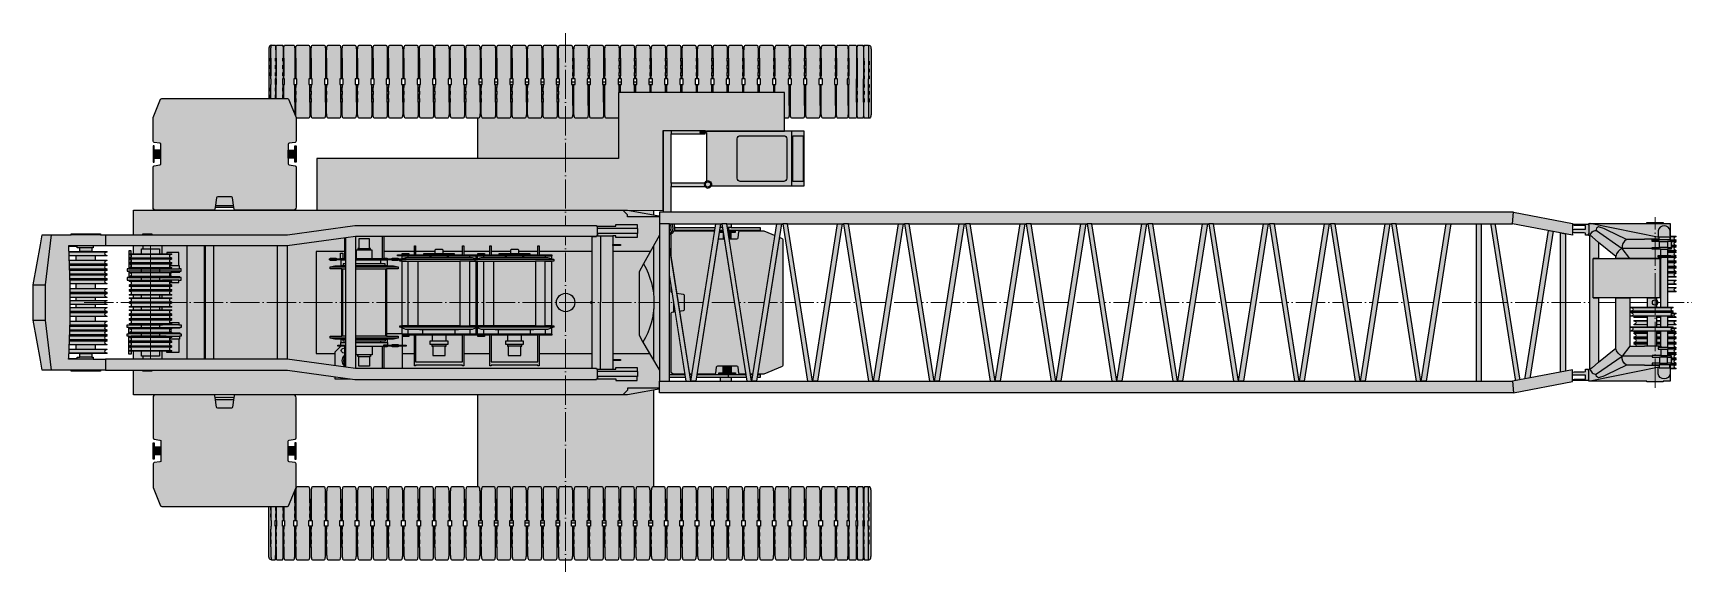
# Model space of a CAD drawing. Header units: millimetres. Extents: x -8750 to 18507, y -19422 to 25819.
# Drawn here: x -8750 to 18507, y -19422 to -10578 of the extents above; entities that cross this region are included whole.
import ezdxf

# ---------------------------------------------------------------- set-up
doc = ezdxf.new("R2010")
doc.units = ezdxf.units.MM
doc.set_wipeout_variables(frame=1)
doc.linetypes.add('ACAD_ISO04W100', pattern=[30, 24, -3, 0, -3])
doc.layers.add('Техника. Кран CC 2400-1', color=250, linetype='Continuous')
doc.layers.add('Техника. Кран CC 2400-1 Штриховка', color=7, linetype='Continuous', true_color=0x80dfff)

# ---------------------------------------------------------------- blocks, each defined once
blk = doc.blocks.new('CC2400-1-20181117.123180562')
at = {"color": 0, "linetype": 'ByBlock', "lineweight": -2, "transparency": 16777216}
blk.add_wipeout([(129, -1376), (208, -1376), (-200, 1206), (-279, 1206)], dxfattribs=at)
at = {"layer": 'Техника. Кран CC 2400-1 Штриховка', "lineweight": -2, "transparency": 16777216}
h = blk.add_hatch(color=256, dxfattribs=at)
h.dxf.hatch_style = 1
h.paths.add_polyline_path([(-200, 1206), (-279, 1206), (129, -1376), (208, -1376)])
at = {"color": 0, "linetype": 'ByBlock', "lineweight": -2, "transparency": 16777216}
blk.add_lwpolyline([(-200, 1206), (-279, 1206), (129, -1376), (208, -1376), (-200, 1206)], dxfattribs=at)
blk = doc.blocks.new('CC2400-1-20181117.123252724')
at = {"color": 0, "linetype": 'ByBlock', "lineweight": -2, "transparency": 16777216}
for points in [[(40, 1218), (40, -1388), (-40, -1388), (-40, 1218)], [(840, -1331), (758, -1347), (1144, 1100), (1221, 1085)]]:
    blk.add_wipeout(points, dxfattribs=at)
at = {"layer": 'Техника. Кран CC 2400-1 Штриховка', "lineweight": -2, "transparency": 16777216}
h = blk.add_hatch(color=256, dxfattribs=at)
h.dxf.hatch_style = 1
h.paths.add_polyline_path([(40, -1388), (-40, -1388), (-40, 1218), (40, 1218)])
h = blk.add_hatch(color=256, dxfattribs=at)
h.dxf.hatch_style = 1
h.paths.add_polyline_path([(1144, 1100), (1221, 1085), (840, -1331), (758, -1347)])
at = {"color": 0, "linetype": 'ByBlock', "lineweight": -2, "transparency": 16777216}
blk.add_lwpolyline([(40, -1388), (-40, -1388), (-40, 1218), (40, 1218)], close=True, dxfattribs=at)
blk.add_lwpolyline([(1144, 1100), (1221, 1085), (840, -1331), (758, -1347), (1144, 1100)], dxfattribs=at)
for points in [[(603, -1378), (680, -1363), (272, 1218), (193, 1218)], [(1424, 1044), (1424, -1214), (1344, -1230), (1344, 1060)]]:
    blk.add_wipeout(points, dxfattribs=at)
at = {"layer": 'Техника. Кран CC 2400-1 Штриховка', "lineweight": -2, "transparency": 16777216}
h = blk.add_hatch(color=256, dxfattribs=at)
h.dxf.hatch_style = 1
h.paths.add_polyline_path([(272, 1218), (193, 1218), (603, -1378), (680, -1363)])
h = blk.add_hatch(color=256, dxfattribs=at)
h.dxf.hatch_style = 1
h.paths.add_polyline_path([(1424, -1214), (1344, -1230), (1344, 1060), (1424, 1044)])
at = {"color": 0, "linetype": 'ByBlock', "lineweight": -2, "transparency": 16777216}
blk.add_lwpolyline([(272, 1218), (193, 1218), (603, -1378), (680, -1363), (272, 1218)], dxfattribs=at)
blk.add_lwpolyline([(1424, -1214), (1344, -1230), (1344, 1060), (1424, 1044)], close=True, dxfattribs=at)
blk = doc.blocks.new('CC2400-1-20250518.19534')
at = {"color": 0, "linetype": 'ByBlock', "lineweight": -2, "transparency": 16777216}
for points in [[(-847, 1155), (-778, 1155), (-778, 1175), (-1048, 1175), (-1048, 1155), (-980, 1155), (-980, 1045), (-847, 1045)], [(-847, -1155), (-778, -1155), (-778, -1175), (-1048, -1175), (-1048, -1155), (-980, -1155), (-980, -1045), (-847, -1045)]]:
    blk.add_wipeout(points, dxfattribs=at)
at = {"layer": 'Техника. Кран CC 2400-1 Штриховка', "true_color": 0xadadad, "transparency": 16777216}
h = blk.add_hatch(color=253, dxfattribs=at)
h.dxf.hatch_style = 1
h.paths.add_polyline_path([(-847, 1045), (-847, 1155), (-778, 1155), (-778, 1175), (-1048, 1175), (-1048, 1155), (-980, 1155), (-980, 1045)])
at = {"color": 0, "linetype": 'ByBlock', "lineweight": -2, "transparency": 16777216}
for points in [[(-847, 1045), (-847, 1155), (-778, 1155), (-778, 1175), (-1048, 1175), (-1048, 1155), (-980, 1155), (-980, 1045), (-847, 1045)], [(-847, 1155), (-980, 1155)]]:
    blk.add_lwpolyline(points, dxfattribs=at)
blk.add_wipeout([(-1791, 154), (-1818, 158), (-1818, 158), (-1824, 160), (-1830, 164), (-1834, 170), (-1835, 177), (-1835, 177), (-1835, 1125), (-1835, 1125), (-1831, 1144), (-1820, 1160), (-1804, 1171), (-1785, 1175), (-1125, 1175), (-1125, 1175), (-1118, 1174), (-1112, 1170), (-1108, 1165), (-1106, 1158), (-1106, 1158), (-1092, 1062), (-1092, 1062), (-1090, 1055), (-1085, 1050), (-1079, 1046), (-1072, 1045), (-754, 1045), (-754, 1045), (-747, 1046), (-741, 1050), (-736, 1055), (-734, 1062), (-720, 1158), (-720, 1158), (-718, 1165), (-714, 1170), (-708, 1174), (-701, 1175), (-701, 1175), (-310, 1175), (-12, 1050), (-12, 1050), (-7, 1047), (-3, 1043), (-1, 1037), (0, 1032), (0, 1032), (0, 0), (0, -1032), (0, -1032), (-1, -1037), (-3, -1043), (-7, -1047), (-12, -1050), (-12, -1050), (-310, -1175), (-701, -1175), (-701, -1175), (-708, -1174), (-714, -1170), (-718, -1165), (-720, -1158), (-734, -1062), (-734, -1062), (-736, -1055), (-741, -1050), (-747, -1046), (-754, -1045), (-1072, -1045), (-1072, -1045), (-1079, -1046), (-1085, -1050), (-1090, -1055), (-1092, -1062), (-1106, -1158), (-1106, -1158), (-1108, -1165), (-1112, -1170), (-1118, -1174), (-1125, -1175), (-1125, -1175), (-1785, -1175), (-1785, -1175), (-1804, -1171), (-1820, -1160), (-1831, -1144), (-1835, -1125), (-1835, -177), (-1835, -177), (-1834, -170), (-1830, -164), (-1824, -160), (-1818, -158), (-1818, -158), (-1791, -154)], dxfattribs=at)
at = {"layer": 'Техника. Кран CC 2400-1 Штриховка', "true_color": 0xadadad, "transparency": 16777216}
h = blk.add_hatch(color=253, dxfattribs=at)
h.dxf.hatch_style = 1
edge = h.paths.add_edge_path()
edge.add_line((-1791, -154), (-1791, 154))
edge.add_line((-1791, 154), (-1818, 158))
edge.add_arc((-1815, 177), 20, 180, 262.2347, ccw=False)
edge.add_line((-1835, 177), (-1835, 1125))
edge.add_arc((-1785, 1125), 50, 90, 180, ccw=False)
edge.add_line((-1785, 1175), (-1125, 1175))
edge.add_arc((-1125, 1155), 20, 8.0993, 90, ccw=False)
edge.add_line((-1106, 1158), (-1092, 1062))
edge.add_arc((-1072, 1065), 20, 188.0993, 270)
edge.add_line((-1072, 1045), (-754, 1045))
edge.add_arc((-754, 1065), 20, 270, 351.9007)
edge.add_line((-734, 1062), (-720, 1158))
edge.add_arc((-701, 1155), 20, 90, 171.9007, ccw=False)
edge.add_line((-701, 1175), (-310, 1175))
edge.add_line((-310, 1175), (-12, 1050))
edge.add_arc((-20, 1032), 20, 0, 67.2491, ccw=False)
edge.add_line((0, 1032), (0, 0))
edge.add_line((0, 0), (0, -1032))
edge.add_arc((-20, -1032), 20, -67.2491, 0, ccw=False)
edge.add_line((-12, -1050), (-310, -1175))
edge.add_line((-310, -1175), (-701, -1175))
edge.add_arc((-701, -1155), 20, 188.0993, 270, ccw=False)
edge.add_line((-720, -1158), (-734, -1062))
edge.add_arc((-754, -1065), 20, 8.0993, 90)
edge.add_line((-754, -1045), (-1072, -1045))
edge.add_arc((-1072, -1065), 20, 90, 171.9007)
edge.add_line((-1092, -1062), (-1106, -1158))
edge.add_arc((-1125, -1155), 20, 270, 351.9007, ccw=False)
edge.add_line((-1125, -1175), (-1785, -1175))
edge.add_arc((-1785, -1125), 50, 180, 270, ccw=False)
edge.add_line((-1835, -1125), (-1835, -177))
edge.add_arc((-1815, -177), 20, 97.7653, 180, ccw=False)
edge.add_line((-1818, -158), (-1791, -154))
h = blk.add_hatch(color=253, dxfattribs=at)
h.dxf.hatch_style = 1
h.paths.add_polyline_path([(-847, -1045), (-847, -1155), (-778, -1155), (-778, -1175), (-1048, -1175), (-1048, -1155), (-980, -1155), (-980, -1045)])
at = {"color": 0, "linetype": 'ByBlock', "lineweight": -2, "transparency": 16777216}
for points in [[(-1791, -154), (-1791, 154), (-1818, 158, -0.375052), (-1835, 177), (-1835, 1125, -0.414214), (-1785, 1175), (-1125, 1175, -0.373391), (-1106, 1158), (-1092, 1062, 0.373391), (-1072, 1045), (-754, 1045, 0.373391), (-734, 1062), (-720, 1158, -0.373391), (-701, 1175), (-310, 1175), (-12, 1050, -0.302152), (0, 1032), (0, 0), (0, -1032, -0.302152), (-12, -1050), (-310, -1175), (-701, -1175, -0.373391), (-720, -1158), (-734, -1062, 0.373391), (-754, -1045), (-1072, -1045, 0.373391), (-1092, -1062), (-1106, -1158, -0.373391), (-1125, -1175), (-1785, -1175, -0.414214), (-1835, -1125), (-1835, -177, -0.375052), (-1818, -158), (-1791, -154)], [(-1791, -154), (-1632, -132, 0.375052), (-1615, -113), (-1615, 113, 0.375052), (-1632, 132), (-1791, 154)]]:
    blk.add_lwpolyline(points, format="xyb", dxfattribs=at)
for points in [[(-1759, 150), (-1759, -150)], [(-847, -1045), (-847, -1155), (-778, -1155), (-778, -1175), (-1048, -1175), (-1048, -1155), (-980, -1155), (-980, -1045), (-847, -1045)], [(-847, -1155), (-980, -1155)]]:
    blk.add_lwpolyline(points, dxfattribs=at)
blk = doc.blocks.new('CC2400-1-20230902.15104')
at = {"color": 0, "linetype": 'ByBlock', "lineweight": -2, "transparency": 16777216}
blk.add_wipeout([(-3195, 1230), (-2722, 1230), (-2722, 1320), (-2753, 1320), (-2753, 1340), (-2513, 1340), (-2513, 1320), (-2544, 1320), (-2544, 1230), (-1478, 1230), (-1478, 1300), (-1443, 1300), (-1443, 3625), (1443, 3625), (1443, 1300), (1478, 1300), (1478, 1230), (2544, 1230), (2544, 1320), (2513, 1320), (2513, 1340), (2753, 1340), (2753, 1320), (2722, 1320), (2722, 1230), (3195, 1230), (3195, -1230), (2722, -1230), (2722, -1320), (2753, -1320), (2753, -1340), (2513, -1340), (2513, -1320), (2544, -1320), (2544, -1230), (1478, -1230), (1478, -1300), (1443, -1300), (1443, -3625), (-1443, -3625), (-1443, -1300), (-1478, -1300), (-1478, -1230), (-2544, -1230), (-2544, -1320), (-2513, -1320), (-2513, -1340), (-2753, -1340), (-2753, -1320), (-2722, -1320), (-2722, -1230), (-3195, -1230)], dxfattribs=at)
at = {"layer": 'Техника. Кран CC 2400-1 Штриховка', "true_color": 0xadadad, "transparency": 16777216}
h = blk.add_hatch(color=253, dxfattribs=at)
h.dxf.hatch_style = 1
h.paths.add_polyline_path([(-3195, -1230), (-3195, 1230), (-2722, 1230), (-2722, 1320), (-2753, 1320), (-2753, 1340), (-2513, 1340), (-2513, 1320), (-2544, 1320), (-2544, 1230), (-1478, 1230), (-1478, 1300), (-1443, 1300), (-1443, 3625), (1443, 3625), (1443, 1300), (1478, 1300), (1478, 1230), (2544, 1230), (2544, 1320), (2513, 1320), (2513, 1340), (2753, 1340), (2753, 1320), (2722, 1320), (2722, 1230), (3195, 1230), (3195, -1230), (2722, -1230), (2722, -1320), (2753, -1320), (2753, -1340), (2513, -1340), (2513, -1320), (2544, -1320), (2544, -1230), (1478, -1230), (1478, -1300), (1443, -1300), (1443, -3625), (-1443, -3625), (-1443, -1300), (-1478, -1300), (-1478, -1230), (-2544, -1230), (-2544, -1320), (-2513, -1320), (-2513, -1340), (-2753, -1340), (-2753, -1320), (-2722, -1320), (-2722, -1230)])
at = {"color": 0, "linetype": 'ByBlock', "lineweight": -2, "transparency": 16777216}
for p, q in [((-2722, 1320), (-2544, 1320)), ((-1478, 1230), (-1408, 1230)), ((-1478, 1180), (-1408, 1180)), ((-1443, 1300), (-1408, 1300)), ((-1408, 1110), (-1443, 1110)), ((-1408, 1300), (-1408, 1230)), ((-1408, 1230), (-1363, 1230)), ((-1363, 1180), (-1408, 1180)), ((-1408, 1180), (-1408, 1110)), ((-1363, 1230), (-1363, 1180)), ((1408, 1230), (1363, 1230)), ((1363, 1230), (1363, 1180)), ((1363, 1180), (1408, 1180)), ((1443, 1300), (1408, 1300)), ((1408, 1300), (1408, 1230)), ((1478, 1230), (1408, 1230)), ((1408, 1180), (1408, 1110)), ((1478, 1180), (1408, 1180)), ((1408, 1110), (1443, 1110)), ((2722, 1320), (2544, 1320)), ((-2722, -1320), (-2544, -1320)), ((-1478, -1180), (-1408, -1180)), ((-1478, -1230), (-1408, -1230)), ((-1408, -1110), (-1443, -1110)), ((-1443, -1300), (-1408, -1300)), ((-1408, -1180), (-1408, -1110)), ((-1363, -1180), (-1408, -1180)), ((-1408, -1300), (-1408, -1230)), ((-1408, -1230), (-1363, -1230)), ((-1363, -1230), (-1363, -1180)), ((1363, -1230), (1363, -1180)), ((1363, -1180), (1408, -1180)), ((1408, -1230), (1363, -1230)), ((1408, -1180), (1408, -1110)), ((1408, -1110), (1443, -1110)), ((1478, -1180), (1408, -1180)), ((1408, -1300), (1408, -1230)), ((1478, -1230), (1408, -1230)), ((1443, -1300), (1408, -1300)), ((2722, -1320), (2544, -1320))]:
    blk.add_line(p, q, dxfattribs=at)
for points in [[(-3195, -1230), (-3195, 1230), (-2722, 1230), (-2722, 1320), (-2753, 1320), (-2753, 1340), (-2513, 1340), (-2513, 1320), (-2544, 1320), (-2544, 1230), (-1478, 1230), (-1478, 1300), (-1443, 1300), (-1443, 3625), (1443, 3625), (1443, 1300), (1478, 1300), (1478, 1230), (2544, 1230), (2544, 1320), (2513, 1320), (2513, 1340), (2753, 1340), (2753, 1320), (2722, 1320), (2722, 1230), (3195, 1230), (3195, -1230), (2722, -1230), (2722, -1320), (2753, -1320), (2753, -1340), (2513, -1340), (2513, -1320), (2544, -1320), (2544, -1230), (1478, -1230), (1478, -1300), (1443, -1300), (1443, -3625), (-1443, -3625), (-1443, -1300), (-1478, -1300), (-1478, -1230), (-2544, -1230), (-2544, -1320), (-2513, -1320), (-2513, -1340), (-2753, -1340), (-2753, -1320), (-2722, -1320), (-2722, -1230), (-3195, -1230)], [(-3195, 1180), (-1478, 1180), (-1478, 1110), (-1443, 1110), (-1443, -1110), (-1478, -1110), (-1478, -1180), (-3195, -1180)], [(-2722, 1230), (-2544, 1230)], [(-2677, 1230), (-2677, 1180)], [(3195, 1180), (1478, 1180), (1478, 1110), (1443, 1110), (1443, -1110), (1478, -1110), (1478, -1180), (3195, -1180)], [(2722, 1230), (2544, 1230)], [(2677, 1230), (2677, 1180)], [(-2722, -1230), (-2544, -1230)], [(-2677, -1230), (-2677, -1180)], [(2722, -1230), (2544, -1230)], [(2677, -1230), (2677, -1180)]]:
    blk.add_lwpolyline(points, dxfattribs=at)
blk.add_circle((0, 0), 1259, dxfattribs=at)
at = {"color": 0, "linetype": 'ByBlock', "lineweight": -2, "transparency": 16777216, "xscale": -1}
blk.add_blockref('CC2400-1-20250518.19534', (-3568, 0), dxfattribs=at)
at = {"color": 0, "linetype": 'ByBlock', "lineweight": -2, "transparency": 16777216}
blk.add_blockref('CC2400-1-20250518.19534', (3568, 0), dxfattribs=at)
blk = doc.blocks.new('CC2400-1-20241214.121458')
at = {"color": 0, "linetype": 'ByBlock', "lineweight": -2, "transparency": 16777216}
blk.add_wipeout([(520, -130), (536, -129), (552, -128), (568, -125), (583, -122), (583, -122), (583, -122), (589, -120), (595, -116), (598, -110), (600, -104), (600, -104), (600, 104), (600, 104), (598, 110), (595, 116), (589, 120), (583, 122), (583, 122), (583, 122), (568, 125), (552, 128), (536, 129), (520, 130), (520, 130), (337, 130), (337, 152), (277, 152), (277, 130), (212, 130), (212, 152), (157, 152), (157, 130), (97, 130), (97, 152), (47, 152), (47, 110), (-47, 110), (-47, 152), (-97, 152), (-97, 130), (-157, 130), (-157, 152), (-212, 152), (-212, 130), (-277, 130), (-277, 152), (-337, 152), (-337, 130), (-520, 130), (-520, 130), (-536, 129), (-552, 128), (-568, 125), (-583, 122), (-583, 122), (-589, 120), (-595, 116), (-598, 110), (-600, 104), (-600, 104), (-600, -104), (-600, -104), (-598, -110), (-595, -116), (-589, -120), (-583, -122), (-583, -122), (-583, -122), (-568, -125), (-552, -128), (-536, -129), (-520, -130), (-520, -130), (-390, -130), (-390, -152), (-340, -152), (-340, -130), (-275, -130), (-275, -152), (-215, -152), (-215, -130), (-155, -130), (-155, -152), (-100, -152), (-100, -130), (-47, -130), (-47, -110), (47, -110), (47, -130), (99, -130), (99, -152), (154, -152), (154, -130), (214, -130), (214, -152), (274, -152), (274, -130), (339, -130), (339, -152), (389, -152), (389, -130)], dxfattribs=at)
at = {"layer": 'Техника. Кран CC 2400-1 Штриховка', "true_color": 0xd6d6d6, "transparency": 16777216}
h = blk.add_hatch(color=254, dxfattribs=at)
h.dxf.hatch_style = 1
edge = h.paths.add_edge_path()
edge.add_arc((520, 115), 245, 269.9727, 284.9312)
edge.add_arc((580, -102), 20.3, 280.0113, 353.9672)
edge.add_line((600, -104), (600, 104))
edge.add_arc((580, 102), 20.3, 6.0328, 79.9887)
edge.add_arc((520, -115), 245, 75.0688, 90.0273)
edge.add_line((520, 130), (337, 130))
edge.add_line((337, 130), (337, 152))
edge.add_line((337, 152), (277, 152))
edge.add_line((277, 152), (277, 130))
edge.add_line((277, 130), (212, 130))
edge.add_line((212, 130), (212, 152))
edge.add_line((212, 152), (157, 152))
edge.add_line((157, 152), (157, 130))
edge.add_line((157, 130), (97, 130))
edge.add_line((97, 130), (97, 152))
edge.add_line((97, 152), (47, 152))
edge.add_line((47, 152), (47, 110))
edge.add_line((47, 110), (-47, 110))
edge.add_line((-47, 110), (-47, 152))
edge.add_line((-47, 152), (-97, 152))
edge.add_line((-97, 152), (-97, 130))
edge.add_line((-97, 130), (-157, 130))
edge.add_line((-157, 130), (-157, 152))
edge.add_line((-157, 152), (-212, 152))
edge.add_line((-212, 152), (-212, 130))
edge.add_line((-212, 130), (-277, 130))
edge.add_line((-277, 130), (-277, 152))
edge.add_line((-277, 152), (-337, 152))
edge.add_line((-337, 152), (-337, 130))
edge.add_line((-337, 130), (-520, 130))
edge.add_arc((-520, -115), 245, 89.9727, 104.9312)
edge.add_arc((-580, 102), 20.3, 100.0113, 173.9672)
edge.add_line((-600, 104), (-600, -104))
edge.add_arc((-580, -102), 20.3, 186.0328, 259.9887)
edge.add_arc((-520, 115), 245, 255.0688, 270.0273)
edge.add_line((-520, -130), (-390, -130))
edge.add_line((-390, -130), (-390, -152))
edge.add_line((-390, -152), (-340, -152))
edge.add_line((-340, -152), (-340, -130))
edge.add_line((-340, -130), (-275, -130))
edge.add_line((-275, -130), (-275, -152))
edge.add_line((-275, -152), (-215, -152))
edge.add_line((-215, -152), (-215, -130))
edge.add_line((-215, -130), (-155, -130))
edge.add_line((-155, -130), (-155, -152))
edge.add_line((-155, -152), (-100, -152))
edge.add_line((-100, -152), (-100, -130))
edge.add_line((-100, -130), (-47, -130))
edge.add_line((-47, -130), (-47, -110))
edge.add_line((-47, -110), (47, -110))
edge.add_line((47, -110), (47, -130))
edge.add_line((47, -130), (99, -130))
edge.add_line((99, -130), (99, -152))
edge.add_line((99, -152), (154, -152))
edge.add_line((154, -152), (154, -130))
edge.add_line((154, -130), (214, -130))
edge.add_line((214, -130), (214, -152))
edge.add_line((214, -152), (274, -152))
edge.add_line((274, -152), (274, -130))
edge.add_line((274, -130), (339, -130))
edge.add_line((339, -130), (339, -152))
edge.add_line((339, -152), (389, -152))
edge.add_line((389, -152), (389, -130))
edge.add_line((389, -130), (520, -130))
at = {"color": 0, "linetype": 'ByBlock', "lineweight": -2, "transparency": 16777216}
blk.add_lwpolyline([(520, -130, 0.065362), (583, -122, 0.334381), (600, -104), (600, 104, 0.334381), (583, 122, 0.065362), (520, 130), (337, 130), (337, 152), (277, 152), (277, 130), (212, 130), (212, 152), (157, 152), (157, 130), (97, 130), (97, 152), (47, 152), (47, 110), (-47, 110), (-47, 152), (-97, 152), (-97, 130), (-157, 130), (-157, 152), (-212, 152), (-212, 130), (-277, 130), (-277, 152), (-337, 152), (-337, 130), (-520, 130, 0.065362), (-583, 122, 0.334381), (-600, 104), (-600, -104, 0.334381), (-583, -122, 0.065362), (-520, -130), (-390, -130), (-390, -152), (-340, -152), (-340, -130), (-275, -130), (-275, -152), (-215, -152), (-215, -130), (-155, -130), (-155, -152), (-100, -152), (-100, -130), (-47, -130), (-47, -110), (47, -110), (47, -130), (99, -130), (99, -152), (154, -152), (154, -130), (214, -130), (214, -152), (274, -152), (274, -130), (339, -130), (339, -152), (389, -152), (389, -130)], format="xyb", close=True, dxfattribs=at)
for points in [[(-337, 130), (-47, 130)], [(337, 130), (47, 130)], [(-390, -130), (-100, -130)], [(389, -130), (99, -130)]]:
    blk.add_lwpolyline(points, dxfattribs=at)
blk = doc.blocks.new('CC2400-1-20241214.12145201')
at = {"layer": 'Техника. Кран CC 2400-1 Штриховка', "true_color": 0xd6d6d6, "transparency": 16777216}
h = blk.add_hatch(color=254, dxfattribs=at)
h.dxf.hatch_style = 1
edge = h.paths.add_edge_path()
edge.add_arc((520, 190), 190, 270.0541, 289.5296)
edge.add_arc((575, 34), 25, 289.4786, 371.7502)
edge.add_arc((575, 34), 25, 11.7502, 80.9997)
edge.add_line((579, 59), (561, 62))
edge.add_line((561, 62), (290, 107))
edge.add_line((290, 107), (290, 110))
edge.add_line((290, 110), (45, 110))
edge.add_line((45, 110), (29, 180))
edge.add_line((29, 180), (-29, 180))
edge.add_line((-29, 180), (-45, 110))
edge.add_line((-45, 110), (-290, 110))
edge.add_line((-290, 110), (-290, 107))
edge.add_line((-290, 107), (-561, 62))
edge.add_line((-561, 62), (-579, 59))
edge.add_arc((-575, 34), 25, 99.0003, 168.2498)
edge.add_arc((-575, 34), 25, 168.2498, 250.5214)
edge.add_arc((-520, 190), 190, 250.4704, 269.9459)
edge.add_line((-520, 0), (520, 0))
at = {"color": 0, "linetype": 'ByBlock', "lineweight": -2, "transparency": 16777216}
blk.add_lwpolyline([(520, 0, 0.085183), (583, 11, 0.375236), (599, 40, 0.311702), (579, 59), (561, 62), (290, 107), (290, 110), (45, 110), (29, 180), (-29, 180), (-45, 110), (-290, 110), (-290, 107), (-561, 62), (-579, 59, 0.311702), (-599, 40, 0.375236), (-583, 11, 0.085183), (-520, 0)], format="xyb", close=True, dxfattribs=at)
blk = doc.blocks.new('CC2400-1-20230901.131549')
at = {"color": 0, "linetype": 'ByBlock', "lineweight": -2, "transparency": 16777216, "rotation": 270}
blk.add_blockref('CC2400-1-20241214.12145201', (-4880, 0), dxfattribs=at)
at = {"color": 0, "linetype": 'ByBlock', "lineweight": -2, "transparency": 16777216, "xscale": -1, "yscale": 0.9000000000000005, "rotation": 270}
blk.add_blockref('CC2400-1-20241214.121458', (0, 0), dxfattribs=at)
at = {"color": 0, "linetype": 'ByBlock', "lineweight": -2, "transparency": 16777216, "xscale": -1, "rotation": 90}
blk.add_blockref('CC2400-1-20241214.12145201', (5020, 0), dxfattribs=at)
at = {"color": 0, "linetype": 'ByBlock', "lineweight": -2, "transparency": 16777216, "xscale": -1, "rotation": 270}
for p, yscale in [((-4804, 0), 0.3), ((-254, 0), 0.9000000000000005), ((254, 0), 0.9000000000000005), ((4940, 0), 0.3)]:
    blk.add_blockref('CC2400-1-20241214.121458', p, dxfattribs=dict(at, yscale=yscale))
for p, yscale in [((-4700, 0), 0.45), ((-508, 0), 0.9000000000000005), ((508, 0), 0.9000000000000005)]:
    blk.add_blockref('CC2400-1-20241214.121458', p, dxfattribs=dict(at, yscale=yscale))
at = {"color": 0, "linetype": 'ByBlock', "lineweight": -2, "transparency": 16777216, "xscale": -1, "yscale": 0.9000000000000005, "rotation": 270}
for p in [(-762, 0), (762, 0)]:
    blk.add_blockref('CC2400-1-20241214.121458', p, dxfattribs=at)
for p in [(-1016, 0), (1016, 0)]:
    blk.add_blockref('CC2400-1-20241214.121458', p, dxfattribs=at)
for p in [(-1270, 0), (1270, 0)]:
    blk.add_blockref('CC2400-1-20241214.121458', p, dxfattribs=at)
for p in [(-1524, 0), (1524, 0)]:
    blk.add_blockref('CC2400-1-20241214.121458', p, dxfattribs=at)
for p in [(-1778, 0), (1778, 0)]:
    blk.add_blockref('CC2400-1-20241214.121458', p, dxfattribs=at)
for p in [(-2032, 0), (2032, 0)]:
    blk.add_blockref('CC2400-1-20241214.121458', p, dxfattribs=at)
for p in [(-2286, 0), (2286, 0)]:
    blk.add_blockref('CC2400-1-20241214.121458', p, dxfattribs=at)
for p in [(-2540, 0), (2540, 0)]:
    blk.add_blockref('CC2400-1-20241214.121458', p, dxfattribs=at)
for p in [(-2794, 0), (2794, 0)]:
    blk.add_blockref('CC2400-1-20241214.121458', p, dxfattribs=at)
for p in [(-3048, 0), (3048, 0)]:
    blk.add_blockref('CC2400-1-20241214.121458', p, dxfattribs=at)
for p in [(-3302, 0), (3302, 0)]:
    blk.add_blockref('CC2400-1-20241214.121458', p, dxfattribs=at)
for p in [(-3556, 0), (3556, 0)]:
    blk.add_blockref('CC2400-1-20241214.121458', p, dxfattribs=at)
for p in [(-3810, 0), (3810, 0)]:
    blk.add_blockref('CC2400-1-20241214.121458', p, dxfattribs=at)
for p in [(-4064, 0), (4064, 0)]:
    blk.add_blockref('CC2400-1-20241214.121458', p, dxfattribs=at)
for p in [(-4318, 0), (4318, 0)]:
    blk.add_blockref('CC2400-1-20241214.121458', p, dxfattribs=at)
at = {"color": 0, "linetype": 'ByBlock', "lineweight": -2, "transparency": 16777216, "xscale": -1, "rotation": 270}
for p, yscale in [((-4541, 0), 0.7), ((4546, 0), 0.73)]:
    blk.add_blockref('CC2400-1-20241214.121458', p, dxfattribs=dict(at, yscale=yscale))
at = {"color": 0, "linetype": 'ByBlock', "lineweight": -2, "transparency": 16777216, "xscale": -1, "yscale": 0.4, "rotation": 270}
blk.add_blockref('CC2400-1-20241214.121458', (4843, 0), dxfattribs=at)
at = {"color": 0, "linetype": 'ByBlock', "lineweight": -2, "transparency": 16777216, "xscale": -1, "yscale": 0.5, "rotation": 270}
blk.add_blockref('CC2400-1-20241214.121458', (4717, 0), dxfattribs=at)
blk = doc.blocks.new('CC2400-1-20230901.142438')
at = {"color": 0, "linetype": 'ByBlock', "lineweight": -2, "transparency": 16777216}
blk.add_wipeout([(-1736, -1132), (-1736, -1903), (-2291, -1903), (-2291, -1958), (-1736, -1958), (-1736, -2768), (-2294, -2768), (-2294, -2823), (-1603, -2823), (-1603, -1132)], dxfattribs=at)
at = {"layer": 'Техника. Кран CC 2400-1 Штриховка', "transparency": 16777216}
h = blk.add_hatch(color=256, dxfattribs=at)
h.dxf.hatch_style = 1
h.paths.add_polyline_path([(-1603, -1132), (-1736, -1132), (-1736, -1903), (-2291, -1903), (-2291, -1958), (-1736, -1958), (-1736, -2768), (-2294, -2768), (-2294, -2823), (-1603, -2823)])
at = {"color": 0, "linetype": 'ByBlock', "lineweight": -2, "transparency": 16777216}
blk.add_lwpolyline([(-1603, -1132), (-1736, -1132), (-1736, -1903), (-2291, -1903), (-2291, -1958), (-1736, -1958), (-1736, -2768), (-2294, -2768), (-2294, -2823), (-1603, -2823), (-1603, -1132)], dxfattribs=at)
blk.add_wipeout([(-3922, -1914), (-3922, -2814), (-2314, -2814), (-2314, -2804), (-2204, -2804), (-2204, -2789), (-2314, -2789), (-2314, -1994), (-2314, -1994), (-2280, -1950), (-2296, -1897), (-2349, -1880), (-2393, -1914), (-2393, -1914)], dxfattribs=at)
at = {"layer": 'Техника. Кран CC 2400-1 Штриховка', "transparency": 16777216}
h = blk.add_hatch(color=256, dxfattribs=at)
h.dxf.hatch_style = 1
h.set_gradient(color1=(132, 132, 132), tint=1)
h.paths.add_polyline_path([(-3736, -2739), (-3904, -2739), (-3904, -1989), (-3736, -1989)])
at = {"color": 0, "linetype": 'ByBlock', "lineweight": -2, "transparency": 16777216}
blk.add_lwpolyline([(-3736, -2739), (-3904, -2739), (-3904, -1989), (-3736, -1989)], close=True, dxfattribs=at)
blk.add_wipeout([(-1604, -1510), (-1603, -2823), (-2294, -2823), (-2294, -2814), (-3596, -2814), (-3596, -3449), (-868, -3449), (-868, -2366), (4086, -2366), (4086, -1515)], dxfattribs=at)
at = {"layer": 'Техника. Кран CC 2400-1 Штриховка', "transparency": 16777216}
h = blk.add_hatch(color=256, dxfattribs=at)
h.dxf.hatch_style = 1
edge = h.paths.add_edge_path()
edge.add_line((-2393, -1914), (-3922, -1914))
edge.add_line((-3922, -1914), (-3922, -2814))
edge.add_line((-3922, -2814), (-2314, -2814))
edge.add_line((-2314, -2814), (-2314, -2804))
edge.add_line((-2314, -2804), (-2204, -2804))
edge.add_line((-2204, -2804), (-2204, -2789))
edge.add_line((-2204, -2789), (-2314, -2789))
edge.add_line((-2314, -2789), (-2314, -1994))
edge.add_arc((-2339, -1939), 60, 294.6243, 515.3757)
edge = h.paths.add_edge_path(flags=16)
edge.add_line((-2870, -2739), (-3584, -2739))
edge.add_arc((-3584, -2689), 50, 180, 270, ccw=False)
edge.add_line((-3634, -2689), (-3634, -2039))
edge.add_arc((-3584, -2039), 50, 90, 180, ccw=False)
edge.add_line((-3584, -1989), (-2870, -1989))
edge.add_arc((-2870, -2039), 50, 0, 89.9999, ccw=False)
edge.add_line((-2820, -2039), (-2820, -2689))
edge.add_arc((-2870, -2689), 50, 270.0001, 360, ccw=False)
h.paths.add_polyline_path([(-3736, -2739), (-3904, -2739), (-3904, -1989), (-3736, -1989)], flags=16)
h = blk.add_hatch(color=256, dxfattribs=at)
h.dxf.hatch_style = 1
h.set_gradient(color1=(132, 132, 132), rotation=45, tint=1, name='HEMISPHERICAL')
edge = h.paths.add_edge_path()
edge.add_line((-2870, -2739), (-3584, -2739))
edge.add_arc((-3584, -2689), 50, 180, 270, ccw=False)
edge.add_line((-3634, -2689), (-3634, -2039))
edge.add_arc((-3584, -2039), 50, 90, 180, ccw=False)
edge.add_line((-3584, -1989), (-2870, -1989))
edge.add_arc((-2870, -2039), 50, 0, 89.9999, ccw=False)
edge.add_line((-2820, -2039), (-2820, -2689))
edge.add_arc((-2870, -2689), 50, 270.0001, 360, ccw=False)
at = {"color": 0, "linetype": 'ByBlock', "lineweight": -2, "transparency": 16777216}
for points in [[(-2393, -1914), (-3922, -1914), (-3922, -2814), (-2314, -2814), (-2314, -2804), (-2204, -2804), (-2204, -2789), (-2314, -2789), (-2314, -1994, 1.43816), (-2393, -1914)], [(-2870, -2739), (-3584, -2739, -0.414214), (-3634, -2689), (-3634, -2039, -0.414214), (-3584, -1989), (-2870, -1989, -0.414213), (-2820, -2039), (-2820, -2689, -0.414213), (-2870, -2739)], [(-2314, -1994, -0.695333), (-2393, -1914)]]:
    blk.add_lwpolyline(points, format="xyb", dxfattribs=at)
for points in [[(-1736, -1958), (-1736, -1903)], [(-3711, -2814), (-3711, -1914)], [(-1736, -2823), (-1736, -2768)]]:
    blk.add_lwpolyline(points, dxfattribs=at)
blk.add_circle((-2339, -1939), 42.5, dxfattribs=at)
blk.add_wipeout([(4086, -1515), (-1014, -1515), (-1624, -1407), (-1674, -1407), (-1674, -1458), (-2055, -1458), (-2055, -1407), (-2093, -1407), (-2093, -1343), (-2055, -1343), (-2055, -1292), (-1781, -1292), (-1781, -1267), (-1781, -1267), (-1787, -1211), (-1767, -1159), (-1725, -1122), (-1671, -1108), (-1671, -1108), (-1545, -1108), (-1280, -634), (-1280, -634), (-1401, -352), (-1451, -49), (-1425, 258), (-1325, 549), (-1270, 651), (-1589, 1187), (-1589, 1187), (-1609, 1218), (-1632, 1246), (-1658, 1271), (-1687, 1292), (-2055, 1292), (-2055, 1343), (-2093, 1343), (-2093, 1407), (-2055, 1407), (-2055, 1458), (-1674, 1458), (-1674, 1407), (-1624, 1407), (-1014, 1515), (7100, 1515), (7100, -1515)], dxfattribs=at)
at = {"layer": 'Техника. Кран CC 2400-1 Штриховка', "transparency": 16777216}
h = blk.add_hatch(color=256, dxfattribs=at)
h.dxf.hatch_style = 1
edge = h.paths.add_edge_path()
edge.add_line((7100, -1515), (4086, -1515))
edge.add_line((4086, -1515), (-1014, -1515))
edge.add_line((-1014, -1515), (-1624, -1407))
edge.add_line((-1624, -1407), (-1674, -1407))
edge.add_line((-1674, -1407), (-1674, -1458))
edge.add_line((-1674, -1458), (-2055, -1458))
edge.add_line((-2055, -1458), (-2055, -1407))
edge.add_line((-2055, -1407), (-2093, -1407))
edge.add_line((-2093, -1407), (-2093, -1343))
edge.add_line((-2093, -1343), (-2055, -1343))
edge.add_line((-2055, -1343), (-2055, -1292))
edge.add_line((-2055, -1292), (-1781, -1292))
edge.add_line((-1781, -1292), (-1781, -1267))
edge.add_arc((-1671, -1226), 117, 90, 200.5495, ccw=False)
edge.add_line((-1671, -1108), (-1545, -1108))
edge.add_line((-1545, -1108), (-1280, -634))
edge.add_arc((-197, 0), 1254, 148.7314, 210.375, ccw=False)
edge.add_line((-1270, 651), (-1589, 1187))
edge.add_arc((-1856, 1038), 306, 29.2933, 56.397)
edge.add_line((-1687, 1292), (-2055, 1292))
edge.add_line((-2055, 1292), (-2055, 1343))
edge.add_line((-2055, 1343), (-2093, 1343))
edge.add_line((-2093, 1343), (-2093, 1407))
edge.add_line((-2093, 1407), (-2055, 1407))
edge.add_line((-2055, 1407), (-2055, 1458))
edge.add_line((-2055, 1458), (-1674, 1458))
edge.add_line((-1674, 1458), (-1674, 1407))
edge.add_line((-1674, 1407), (-1624, 1407))
edge.add_line((-1624, 1407), (-1014, 1515))
edge.add_line((-1014, 1515), (7100, 1515))
edge.add_line((7100, 1515), (7100, -1515))
at = {"layer": 'Техника. Кран CC 2400-1 Штриховка', "true_color": 0xd6d6d6, "transparency": 16777216}
h = blk.add_hatch(color=254, dxfattribs=at)
h.dxf.hatch_style = 1
h.paths.add_polyline_path([(4086, -1515), (-1604, -1510), (-1603, -2823), (-2294, -2823), (-2294, -2814), (-3596, -2814), (-3596, -3449), (-868, -3449), (-868, -2366), (4086, -2366)])
at = {"color": 0, "linetype": 'ByBlock', "lineweight": -2, "transparency": 16777216}
for points in [[(7100, -1515), (4086, -1515), (-1014, -1515), (-1624, -1407), (-1674, -1407), (-1674, -1458), (-2055, -1458), (-2055, -1407), (-2093, -1407), (-2093, -1343), (-2055, -1343), (-2055, -1292), (-1781, -1292), (-1781, -1267, -0.523618), (-1671, -1108), (-1545, -1108), (-1280, -634, -0.275651), (-1270, 651), (-1589, 1187, 0.118816), (-1687, 1292), (-2055, 1292), (-2055, 1343), (-2093, 1343), (-2093, 1407), (-2055, 1407), (-2055, 1458), (-1674, 1458), (-1674, 1407), (-1624, 1407), (-1014, 1515), (7100, 1515), (7100, -1515)], [(-1687, 1292, 0.147477), (-1855, 1343), (-2055, 1343)], [(-1545, -1108), (-1589, -1187, -0.271471), (-1855, -1343), (-2055, -1343)]]:
    blk.add_lwpolyline(points, format="xyb", dxfattribs=at)
for points in [[(-2055, 1407), (-1674, 1407)], [(-1624, 1407), (-1014, 1407), (-1014, 1438), (-938, 1515)], [(-1392, -835), (4101, -835), (4101, 835), (-1379, 835)], [(-1280, -634), (-1208, -505), (-1208, 539), (-1270, 651)], [(-1781, -1292), (-1687, -1292)], [(4086, -1515), (-1604, -1510), (-1603, -2823), (-2294, -2823), (-2294, -2814), (-3596, -2814), (-3596, -3449), (-868, -3449), (-868, -2366), (4086, -2366), (4086, -1515)], [(-2055, -1407), (-1014, -1407), (-1014, -1438), (-938, -1515)]]:
    blk.add_lwpolyline(points, dxfattribs=at)
for centre, radius in [((-440, 0), 26.7), ((0, 0), 151), ((840, 0), 26.7), ((2080, 0), 26.7), ((3310, 0), 26.7)]:
    blk.add_circle(centre, radius, dxfattribs=at)
for radius, start, end in [(95, 27.4634, 224.575), (65.8, 10.5474, 258.637)]:
    blk.add_arc((-1671, -1226), radius, start, end, dxfattribs=at)
blk = doc.blocks.new('CC2400-1-20230901.145942')
at = {"color": 0, "linetype": 'ByBlock', "lineweight": -2, "transparency": 16777216}
blk.add_wipeout([(858, 1110), (858, 1125), (1008, 1125), (1008, 1035), (1000, 1035), (1000, -1035), (1008, -1035), (1008, -1125), (858, -1125), (858, -1110), (0, -1110), (0, 1110)], dxfattribs=at)
at = {"layer": 'Техника. Кран CC 2400-1 Штриховка', "transparency": 16777216}
h = blk.add_hatch(color=256, dxfattribs=at)
h.dxf.hatch_style = 1
h.paths.add_polyline_path([(0, 1110), (858, 1110), (858, 1125), (1008, 1125), (1008, 1035), (1000, 1035), (1000, -1035), (1008, -1035), (1008, -1125), (858, -1125), (858, -1110), (0, -1110)])
at = {"color": 0, "linetype": 'ByBlock', "lineweight": -2, "transparency": 16777216}
for points in [[(0, 1110), (858, 1110), (858, 1125), (1008, 1125), (1008, 1035), (1000, 1035), (1000, -1035), (1008, -1035), (1008, -1125), (858, -1125), (858, -1110), (0, -1110), (0, 1110)], [(280, 1110), (280, -1110)], [(694, -1110), (694, 1110)], [(858, 1110), (1000, 1110), (1000, 1035)], [(858, -1110), (1000, -1110), (1000, -1035)]]:
    blk.add_lwpolyline(points, dxfattribs=at)
blk.add_circle((826, 0), 34, dxfattribs=at)
blk = doc.blocks.new('CC2400-1-20230901.151232')
at = {"color": 0, "linetype": 'ByBlock', "lineweight": -2, "transparency": 16777216}
blk.add_wipeout([(605, -635), (605, -655), (495, -655), (495, -635), (405, -635), (405, -780), (385, -780), (385, -635), (250, -635), (250, -655), (62, -655), (62, -715), (52, -725), (-53, -725), (-63, -715), (-63, -655), (-250, -655), (-250, -635), (-385, -635), (-385, -780), (-405, -780), (-405, -635), (-615, -635), (-615, -615), (-606, -615), (-606, -567), (-648, -554), (-648, -531), (-343, -531), (-343, 531), (-504, 531), (-504, -531), (-606, -531), (-606, 531), (-648, 531), (-648, 553), (-606, 567), (-606, 669), (-615, 669), (-615, 689), (-405, 689), (-405, 1189), (-385, 1189), (-385, 1181), (385, 1181), (385, 1189), (405, 1189), (405, 689), (495, 689), (495, 709), (605, 709), (605, 689), (683, 689), (683, 669), (606, 669), (606, 567), (647, 553), (647, 531), (606, 531), (606, -531), (647, -531), (647, -554), (606, -567), (606, -615), (683, -615), (683, -635)], dxfattribs=at)
at = {"layer": 'Техника. Кран CC 2400-1 Штриховка', "transparency": 16777216}
h = blk.add_hatch(color=256, dxfattribs=at)
h.dxf.hatch_style = 1
h.paths.add_polyline_path([(683, -635), (605, -635), (605, -655), (495, -655), (495, -635), (405, -635), (405, -780), (385, -780), (385, -635), (250, -635), (250, -655), (62, -655), (62, -715), (52, -725), (-53, -725), (-63, -715), (-63, -655), (-250, -655), (-250, -635), (-385, -635), (-385, -780), (-405, -780), (-405, -635), (-615, -635), (-615, -615), (-606, -615), (-606, -567), (-648, -554), (-648, -531), (-343, -531), (-343, 531), (-504, 531), (-504, -531), (-606, -531), (-606, 531), (-648, 531), (-648, 553), (-606, 567), (-606, 669), (-615, 669), (-615, 689), (-405, 689), (-405, 1189), (-385, 1189), (-385, 1181), (385, 1181), (385, 1189), (405, 1189), (405, 689), (495, 689), (495, 709), (605, 709), (605, 689), (683, 689), (683, 669), (606, 669), (606, 567), (647, 553), (647, 531), (606, 531), (606, -531), (647, -531), (647, -554), (606, -567), (606, -615), (683, -615)])
h.paths.add_polyline_path([(342, 531), (342, -531), (-343, -531), (-343, 531)], flags=16)
h = blk.add_hatch(color=256, dxfattribs=at)
h.dxf.hatch_style = 1
h.set_gradient(color1=(91, 91, 91), color2=(173, 173, 173), tint=1, name='CYLINDER')
h.paths.add_polyline_path([(342, 531), (342, -531), (-343, -531), (-343, 531)])
at = {"color": 0, "linetype": 'ByBlock', "lineweight": -2, "transparency": 16777216}
for points in [[(683, -635), (605, -635), (605, -655), (495, -655), (495, -635), (405, -635), (405, -780), (385, -780), (385, -635), (250, -635), (250, -655), (62, -655), (62, -715), (52, -725), (-53, -725), (-63, -715), (-63, -655), (-250, -655), (-250, -635), (-385, -635), (-385, -780), (-405, -780), (-405, -635), (-615, -635), (-615, -615), (-606, -615), (-606, -567), (-648, -554), (-648, -531), (-343, -531), (-343, 531), (-504, 531), (-504, -531), (-606, -531), (-606, 531), (-648, 531), (-648, 553), (-606, 567), (-606, 669), (-615, 669), (-615, 689), (-405, 689), (-405, 1189), (-385, 1189), (-385, 1181), (385, 1181), (385, 1189), (405, 1189), (405, 689), (495, 689), (495, 709), (605, 709), (605, 689), (683, 689), (683, 669), (606, 669), (606, 567), (647, 553), (647, 531), (606, 531), (606, -531), (647, -531), (647, -554), (606, -567), (606, -615), (683, -615), (683, -635)], [(405, 689), (405, 674), (385, 674), (385, 1127), (-385, 1127), (-385, 674), (-405, 674), (-405, 689)], [(115, 689), (115, 784), (150, 784), (150, 833), (118, 833), (118, 866), (102, 866), (102, 1021), (-102, 1021), (-102, 866), (-118, 866), (-118, 833), (-150, 833), (-150, 784), (-115, 784), (-115, 689)], [(118, 833), (-118, 833)], [(-102, 866), (102, 866)], [(-648, 553), (647, 553)], [(-606, 669), (606, 669)], [(606, 567), (550, 586), (-550, 586), (-606, 567)], [(-575, 689), (-575, 669)], [(-504, 586), (-504, 669)], [(-385, 689), (385, 689)], [(-320, 586), (-320, 601), (320, 601), (320, 586)], [(-265, 669), (-265, 601)], [(-115, 784), (115, 784)], [(265, 669), (265, 601)], [(615, 689), (495, 689)], [(505, 669), (505, 586)], [(-606, 531), (-504, 531)], [(342, 531), (505, 531), (505, -531)], [(505, 531), (606, 531)], [(606, -531), (-343, -531)], [(-648, -554), (647, -554)], [(-606, -567), (-550, -586), (550, -586), (606, -567)], [(606, -615), (-606, -615)], [(-575, -615), (-575, -635)], [(-507, -586), (-507, -615)], [(-405, -635), (-405, -620), (-385, -620), (-385, -635)], [(250, -635), (-250, -635)], [(-170, -615), (-120, -586)], [(62, -655), (-63, -655)], [(120, -586), (170, -615)], [(385, -635), (385, -620), (405, -620), (405, -635)], [(605, -635), (495, -635)], [(505, -586), (505, -615)]]:
    blk.add_lwpolyline(points, dxfattribs=at)
blk.add_lwpolyline([(342, 531), (342, -531), (-343, -531), (-343, 531)], close=True, dxfattribs=at)
blk = doc.blocks.new('CC2400-1-20230901.151408')
at = {"color": 0, "linetype": 'ByBlock', "lineweight": -2, "transparency": 16777216}
blk.add_wipeout([(350, 35), (350, 27), (319, 14), (319, 14), (313, 8), (310, 0), (313, -8), (319, -14), (319, -14), (350, -27), (350, -35), (-350, -35), (-350, -27), (-319, -14), (-319, -14), (-313, -8), (-310, 0), (-313, 8), (-319, 14), (-319, 14), (-350, 27), (-350, 35)], dxfattribs=at)
at = {"layer": 'Техника. Кран CC 2400-1 Штриховка', "transparency": 16777216}
h = blk.add_hatch(color=256, dxfattribs=at)
h.dxf.hatch_style = 1
h.set_gradient(color1=(173, 173, 173), tint=1, name='CYLINDER')
edge = h.paths.add_edge_path()
edge.add_line((-350, 35), (350, 35))
edge.add_line((350, 35), (350, 27))
edge.add_line((350, 27), (319, 14))
edge.add_arc((325, 0), 15, 112.5, 247.5)
edge.add_line((319, -14), (350, -27))
edge.add_line((350, -27), (350, -35))
edge.add_line((350, -35), (-350, -35))
edge.add_line((-350, -35), (-350, -27))
edge.add_line((-350, -27), (-319, -14))
edge.add_arc((-325, 0), 15, 292.5, 427.5)
edge.add_line((-319, 14), (-350, 27))
edge.add_line((-350, 27), (-350, 35))
at = {"color": 0, "linetype": 'ByBlock', "lineweight": 5, "transparency": 16777216}
blk.add_lwpolyline([(-350, 35), (350, 35), (350, 27), (319, 14, 0.668179), (319, -14), (350, -27), (350, -35), (-350, -35), (-350, -27), (-319, -14, 0.668179), (-319, 14), (-350, 27), (-350, 35)], format="xyb", dxfattribs=at)
for points in [[(350, 27), (-350, 27)], [(-350, -27), (350, -27)]]:
    blk.add_lwpolyline(points, dxfattribs=at)
blk = doc.blocks.new('CC2400-1-20230901.151818')
at = {"color": 0, "linetype": 'ByBlock', "lineweight": -2, "transparency": 16777216}
blk.add_wipeout([(-467, 328), (-467, 368), (-502, 368), (-502, 408), (-482, 408), (-482, 424), (-336, 424), (-336, 496), (-482, 496), (-482, 512), (-502, 512), (-502, 552), (-477, 552), (-477, 602), (-463, 602), (-463, 823), (-270, 823), (-270, 602), (-257, 602), (-257, 552), (319, 552), (319, 848), (357, 848), (357, 552), (386, 552), (386, 512), (357, 512), (357, 408), (386, 408), (386, 368), (-196, 368), (-196, 328), (-336, 328)], dxfattribs=at)
blk.add_wipeout([(150, 881), (150, -881), (-150, -881), (-150, 881)], dxfattribs=at)
at = {"layer": 'Техника. Кран CC 2400-1 Штриховка', "transparency": 16777216}
h = blk.add_hatch(color=256, dxfattribs=at)
h.dxf.hatch_style = 1
h.paths.add_polyline_path([(-336, 328), (-467, 328), (-467, 368), (-502, 368), (-502, 408), (-482, 408), (-482, 424), (-336, 424), (-336, 496), (-482, 496), (-482, 512), (-502, 512), (-502, 552), (-477, 552), (-477, 602), (-463, 602), (-463, 823), (-270, 823), (-270, 602), (-257, 602), (-257, 552), (319, 552), (319, 848), (357, 848), (357, 552), (386, 552), (386, 512), (357, 512), (357, 408), (386, 408), (386, 368), (-196, 368), (-196, 328)])
at = {"color": 0, "linetype": 'ByBlock', "lineweight": -2, "transparency": 16777216}
for points in [[(-336, 328), (-467, 328), (-467, 368), (-502, 368), (-502, 408), (-482, 408), (-482, 424), (-336, 424), (-336, 496), (-482, 496), (-482, 512), (-502, 512), (-502, 552), (-477, 552), (-477, 602), (-463, 602), (-463, 823), (-270, 823), (-270, 602), (-257, 602), (-257, 552), (319, 552), (319, 848), (357, 848), (357, 552), (386, 552), (386, 512), (357, 512), (357, 408), (386, 408), (386, 368), (-196, 368), (-196, 328), (-336, 328)], [(357, 552), (-477, 552)], [(-463, 602), (-270, 602)], [(-482, 512), (357, 512)], [(357, 408), (-482, 408)], [(-468, 368), (-196, 368)]]:
    blk.add_lwpolyline(points, dxfattribs=at)
blk.add_wipeout([(-467, -328), (-467, -368), (-502, -368), (-502, -408), (-482, -408), (-482, -424), (-336, -424), (-336, -496), (-482, -496), (-482, -512), (-502, -512), (-502, -552), (-477, -552), (-477, -602), (-463, -602), (-463, -823), (-270, -823), (-270, -602), (-257, -602), (-257, -552), (319, -552), (319, -848), (357, -848), (357, -552), (386, -552), (386, -512), (357, -512), (357, -408), (386, -408), (386, -368), (-196, -368), (-196, -328), (-336, -328)], dxfattribs=at)
at = {"layer": 'Техника. Кран CC 2400-1 Штриховка', "transparency": 16777216}
h = blk.add_hatch(color=256, dxfattribs=at)
h.dxf.hatch_style = 1
h.paths.add_polyline_path([(-150, 881), (150, 881), (150, -881), (-150, -881)])
h = blk.add_hatch(color=256, dxfattribs=at)
h.dxf.hatch_style = 1
h.paths.add_polyline_path([(-336, -328), (-467, -328), (-467, -368), (-502, -368), (-502, -408), (-482, -408), (-482, -424), (-336, -424), (-336, -496), (-482, -496), (-482, -512), (-502, -512), (-502, -552), (-477, -552), (-477, -602), (-463, -602), (-463, -823), (-270, -823), (-270, -602), (-257, -602), (-257, -552), (319, -552), (319, -848), (357, -848), (357, -552), (386, -552), (386, -512), (357, -512), (357, -408), (386, -408), (386, -368), (-196, -368), (-196, -328)])
at = {"color": 0, "linetype": 'ByBlock', "lineweight": -2, "transparency": 16777216}
blk.add_lwpolyline([(-150, 881), (150, 881), (150, -881), (-150, -881)], close=True, dxfattribs=at)
for points in [[(-336, -328), (-467, -328), (-467, -368), (-502, -368), (-502, -408), (-482, -408), (-482, -424), (-336, -424), (-336, -496), (-482, -496), (-482, -512), (-502, -512), (-502, -552), (-477, -552), (-477, -602), (-463, -602), (-463, -823), (-270, -823), (-270, -602), (-257, -602), (-257, -552), (319, -552), (319, -848), (357, -848), (357, -552), (386, -552), (386, -512), (357, -512), (357, -408), (386, -408), (386, -368), (-196, -368), (-196, -328), (-336, -328)], [(357, -408), (-482, -408)], [(-482, -512), (357, -512)], [(-468, -368), (-196, -368)], [(357, -552), (-477, -552)], [(-463, -602), (-270, -602)]]:
    blk.add_lwpolyline(points, dxfattribs=at)
blk.add_blockref('CC2400-1-20230901.151408', (0, 762), dxfattribs=at)
at = {"color": 0, "linetype": 'ByBlock', "lineweight": -2, "transparency": 16777216, "xscale": -1, "rotation": 180}
blk.add_blockref('CC2400-1-20230901.151408', (0, -762), dxfattribs=at)
at = {"color": 0, "linetype": 'ByBlock', "lineweight": -2, "transparency": 16777216}
blk.add_blockref('CC2400-1-20230901.151408', (0, 682), dxfattribs=at)
at = {"color": 0, "linetype": 'ByBlock', "lineweight": -2, "transparency": 16777216, "xscale": -1, "rotation": 180}
blk.add_blockref('CC2400-1-20230901.151408', (0, -682), dxfattribs=at)
at = {"color": 0, "linetype": 'ByBlock', "lineweight": -2, "transparency": 16777216}
blk.add_blockref('CC2400-1-20230901.151408', (0, 602), dxfattribs=at)
at = {"color": 0, "linetype": 'ByBlock', "lineweight": -2, "transparency": 16777216, "xscale": -1, "rotation": 180}
blk.add_blockref('CC2400-1-20230901.151408', (0, -602), dxfattribs=at)
at = {"color": 0, "linetype": 'ByBlock', "lineweight": -2, "transparency": 16777216}
blk.add_blockref('CC2400-1-20230901.151408', (0, 460), dxfattribs=at)
at = {"color": 0, "linetype": 'ByBlock', "lineweight": -2, "transparency": 16777216, "xscale": -1, "rotation": 180}
blk.add_blockref('CC2400-1-20230901.151408', (0, -460), dxfattribs=at)
at = {"color": 0, "linetype": 'ByBlock', "lineweight": -2, "transparency": 16777216}
blk.add_blockref('CC2400-1-20230901.151408', (0, 318), dxfattribs=at)
at = {"color": 0, "linetype": 'ByBlock', "lineweight": -2, "transparency": 16777216, "xscale": -1, "rotation": 180}
blk.add_blockref('CC2400-1-20230901.151408', (0, -318), dxfattribs=at)
at = {"color": 0, "linetype": 'ByBlock', "lineweight": -2, "transparency": 16777216}
blk.add_blockref('CC2400-1-20230901.151408', (0, 238), dxfattribs=at)
at = {"color": 0, "linetype": 'ByBlock', "lineweight": -2, "transparency": 16777216, "xscale": -1, "rotation": 180}
blk.add_blockref('CC2400-1-20230901.151408', (0, -238), dxfattribs=at)
at = {"color": 0, "linetype": 'ByBlock', "lineweight": -2, "transparency": 16777216}
blk.add_blockref('CC2400-1-20230901.151408', (0, 158), dxfattribs=at)
blk.add_blockref('CC2400-1-20230901.151408', (0, 40), dxfattribs=at)
at = {"color": 0, "linetype": 'ByBlock', "lineweight": -2, "transparency": 16777216, "xscale": -1, "rotation": 180}
blk.add_blockref('CC2400-1-20230901.151408', (0, -158), dxfattribs=at)
blk.add_blockref('CC2400-1-20230901.151408', (0, -40), dxfattribs=at)
at = {"color": 0, "linetype": 'ByBlock', "lineweight": 5, "transparency": 16777216}
for points in [[(0, 0), (0, 950)], [(0, 0), (0, -950)]]:
    blk.add_lwpolyline(points, dxfattribs=at)
blk = doc.blocks.new('CC2400-1-20230901.152111')
at = {"color": 0, "linetype": 'ByBlock', "lineweight": -2, "transparency": 16777216}
blk.add_wipeout([(1100, 0), (1100, -450), (800, -750), (0, -750), (0, 0)], dxfattribs=at)
at = {"layer": 'Техника. Кран CC 2400-1 Штриховка', "transparency": 16777216}
h = blk.add_hatch(color=256, dxfattribs=at)
h.dxf.hatch_style = 1
h.paths.add_polyline_path([(0, 0), (1100, 0), (1100, -450), (800, -750), (0, -750)])
at = {"color": 0, "linetype": 'ByBlock', "lineweight": -2, "transparency": 16777216}
for points in [[(0, 0), (1100, 0), (1100, -450), (800, -750), (0, -750), (0, 0)], [(413, -474), (397, -474)], [(413, -602), (397, -602)]]:
    blk.add_lwpolyline(points, dxfattribs=at)
blk.add_lwpolyline([(440, -483), (505, -483, -1.062928), (505, -593), (439, -593)], format="xyb", dxfattribs=at)
for centre, radius in [((865, -305), 120), ((865, -305), 97.5), ((546, -345), 58.5), ((891, -541), 40), ((961, -470), 40), ((820, -611), 40)]:
    blk.add_circle(centre, radius, dxfattribs=at)
blk.add_ellipse((396, -538), major_axis=(0.4, 63.9), ratio=0.850594, dxfattribs=at)
blk.add_ellipse((412, -538), major_axis=(0.4, 63.9), ratio=0.850594, start_param=3.141593, end_param=6.294609, dxfattribs=at)
blk = doc.blocks.new('CC2400-1-20230901.152237')
at = {"color": 0, "linetype": 'ByBlock', "lineweight": -2, "transparency": 16777216}
blk.add_wipeout([(320, -1217), (300, -1217), (300, -1209), (-300, -1209), (-300, -1217), (-320, -1217), (-320, -728), (-376, -728), (-376, -718), (-460, -718), (-460, -728), (-560, -728), (-560, -718), (-690, -718), (-690, -698), (-560, -698), (-560, -688), (-460, -688), (-460, -698), (-376, -698), (-376, -604), (-481, -604), (-560, -583), (-560, -553), (-369, -553), (-369, 553), (-560, 553), (-560, 583), (-481, 604), (-376, 604), (-376, 657), (-380, 657), (-380, 698), (-460, 698), (-460, 688), (-560, 688), (-560, 698), (-690, 698), (-690, 717), (-560, 717), (-560, 727), (-460, 727), (-460, 717), (-376, 717), (-376, 727), (-320, 727), (-320, 1217), (-300, 1217), (-300, 1209), (300, 1209), (300, 1217), (320, 1217), (320, 717), (435, 717), (435, 698), (386, 698), (386, 657), (376, 657), (376, 604), (481, 604), (560, 583), (560, 553), (369, 553), (369, -553), (560, -553), (560, -583), (481, -604), (376, -604), (376, -698), (460, -698), (460, -688), (560, -688), (560, -698), (570, -698), (570, -718), (560, -718), (560, -728), (460, -728), (460, -718), (390, -718), (390, -808), (350, -808), (350, -718), (320, -718)], dxfattribs=at)
at = {"layer": 'Техника. Кран CC 2400-1 Штриховка', "transparency": 16777216}
h = blk.add_hatch(color=256, dxfattribs=at)
h.dxf.hatch_style = 1
h.paths.add_polyline_path([(320, -718), (320, -1217), (300, -1217), (300, -1209), (-300, -1209), (-300, -1217), (-320, -1217), (-320, -728), (-376, -728), (-376, -718), (-460, -718), (-460, -728), (-560, -728), (-560, -718), (-690, -718), (-690, -698), (-560, -698), (-560, -688), (-460, -688), (-460, -698), (-376, -698), (-376, -604), (-481, -604), (-560, -583), (-560, -553), (-369, -553), (-369, 553), (-560, 553), (-560, 583), (-481, 604), (-376, 604), (-376, 657), (-380, 657), (-380, 698), (-460, 698), (-460, 688), (-560, 688), (-560, 698), (-690, 698), (-690, 717), (-560, 717), (-560, 727), (-460, 727), (-460, 717), (-376, 717), (-376, 727), (-320, 727), (-320, 1217), (-300, 1217), (-300, 1209), (300, 1209), (300, 1217), (320, 1217), (320, 717), (435, 717), (435, 698), (386, 698), (386, 657), (376, 657), (376, 604), (481, 604), (560, 583), (560, 553), (369, 553), (369, -553), (560, -553), (560, -583), (481, -604), (376, -604), (376, -698), (460, -698), (460, -688), (560, -688), (560, -698), (570, -698), (570, -718), (560, -718), (560, -728), (460, -728), (460, -718), (390, -718), (390, -808), (350, -808), (350, -718)])
h.paths.add_polyline_path([(-350, 553), (350, 553), (350, -553), (-350, -553)], flags=16)
h = blk.add_hatch(color=256, dxfattribs=at)
h.dxf.hatch_style = 1
h.set_gradient(color1=(91, 91, 91), color2=(173, 173, 173), tint=1, name='CYLINDER')
h.paths.add_polyline_path([(-350, 553), (350, 553), (350, -553), (-350, -553)])
at = {"color": 0, "linetype": 'ByBlock', "lineweight": -2, "transparency": 16777216}
for points in [[(320, -718), (320, -1217), (300, -1217), (300, -1209), (-300, -1209), (-300, -1217), (-320, -1217), (-320, -728), (-376, -728), (-376, -718), (-460, -718), (-460, -728), (-560, -728), (-560, -718), (-690, -718), (-690, -698), (-560, -698), (-560, -688), (-460, -688), (-460, -698), (-376, -698), (-376, -604), (-481, -604), (-560, -583), (-560, -553), (-369, -553), (-369, 553), (-560, 553), (-560, 583), (-481, 604), (-376, 604), (-376, 657), (-380, 657), (-380, 698), (-460, 698), (-460, 688), (-560, 688), (-560, 698), (-690, 698), (-690, 717), (-560, 717), (-560, 727), (-460, 727), (-460, 717), (-376, 717), (-376, 727), (-320, 727), (-320, 1217), (-300, 1217), (-300, 1209), (300, 1209), (300, 1217), (320, 1217), (320, 717), (435, 717), (435, 698), (386, 698), (386, 657), (376, 657), (376, 604), (481, 604), (560, 583), (560, 553), (369, 553), (369, -553), (560, -553), (560, -583), (481, -604), (376, -604), (376, -698), (460, -698), (460, -688), (560, -688), (560, -698), (570, -698), (570, -718), (560, -718), (560, -728), (460, -728), (460, -718), (390, -718), (390, -808), (350, -808), (350, -718), (320, -718)], [(-300, 1209), (-300, 1155)], [(300, 717), (300, 1155), (-300, 1155), (-300, 717)], [(300, 1209), (300, 1155)], [(-130, 717), (-130, 859), (-105, 859), (-105, 887), (-88, 887), (-88, 1044), (88, 1044), (88, 887), (105, 887), (105, 859), (130, 859), (130, 717)], [(-105, 859), (105, 859)], [(88, 887), (-88, 887)], [(-460, 717), (-560, 717)], [(-560, 698), (-460, 698)], [(-560, 583), (560, 583)], [(-380, 698), (-315, 698), (-315, 717)], [(320, 717), (-376, 717)], [(376, 657), (-376, 657)], [(376, 604), (-376, 604)], [(-369, 553), (369, 553)], [(-345, 604), (-345, 633), (345, 633), (345, 604)], [(-320, 727), (-320, 717)], [(-274, 657), (-274, 633)], [(274, 657), (274, 633)], [(386, 698), (315, 698), (315, 717)], [(560, -583), (-560, -583)], [(-560, -698), (-460, -698)], [(-460, -718), (-560, -718)], [(-376, -604), (376, -604)], [(376, -698), (-376, -698)], [(-376, -718), (390, -718)], [(369, -553), (-369, -553)], [(-345, -604), (-345, -633), (345, -633), (345, -604)], [(-300, -718), (-300, -1155), (300, -1155), (300, -718)], [(-274, -633), (-274, -698)], [(-130, -718), (-130, -859), (-105, -859), (-105, -887), (-88, -887), (-88, -1044), (88, -1044), (88, -887), (105, -887), (105, -859), (130, -859), (130, -718)], [(274, -633), (274, -698)], [(460, -698), (560, -698)], [(560, -718), (460, -718)], [(-105, -859), (105, -859)], [(88, -887), (-88, -887)], [(-300, -1155), (-300, -1209)], [(300, -1155), (300, -1209)]]:
    blk.add_lwpolyline(points, dxfattribs=at)
blk.add_lwpolyline([(-350, 553), (350, 553), (350, -553), (-350, -553)], close=True, dxfattribs=at)
blk = doc.blocks.new('CC2400-1-20230901.161736')
at = {"color": 0, "linetype": 'ByBlock', "lineweight": -2, "transparency": 16777216}
blk.add_wipeout([(-114, 840), (-114, -840), (-426, -840), (-426, 840)], dxfattribs=at)
at = {"layer": 'Техника. Кран CC 2400-1 Штриховка', "transparency": 16777216}
h = blk.add_hatch(color=256, dxfattribs=at)
h.dxf.hatch_style = 1
h.paths.add_polyline_path([(-426, 840), (-114, 840), (-114, -840), (-426, -840)])
at = {"color": 0, "linetype": 'ByBlock', "lineweight": -2, "transparency": 16777216}
blk.add_lwpolyline([(-426, 840), (-114, 840), (-114, -840), (-426, -840)], close=True, dxfattribs=at)
blk.add_blockref('CC2400-1-20230901.151408', (-270, 800), dxfattribs=at)
blk.add_blockref('CC2400-1-20230901.151408', (-270, 660), dxfattribs=at)
blk.add_blockref('CC2400-1-20230901.151408', (-270, 580), dxfattribs=at)
blk.add_blockref('CC2400-1-20230901.151408', (-270, 500), dxfattribs=at)
blk.add_blockref('CC2400-1-20230901.151408', (-270, 420), dxfattribs=at)
blk.add_blockref('CC2400-1-20230901.151408', (-270, 340), dxfattribs=at)
blk.add_blockref('CC2400-1-20230901.151408', (-270, 196), dxfattribs=at)
blk.add_blockref('CC2400-1-20230901.151408', (-270, 116), dxfattribs=at)
blk.add_blockref('CC2400-1-20230901.151408', (-270, 0), dxfattribs=at)
blk.add_blockref('CC2400-1-20230901.151408', (-270, -116), dxfattribs=at)
blk.add_blockref('CC2400-1-20230901.151408', (-270, -196), dxfattribs=at)
blk.add_blockref('CC2400-1-20230901.151408', (-270, -340), dxfattribs=at)
blk.add_blockref('CC2400-1-20230901.151408', (-270, -420), dxfattribs=at)
blk.add_blockref('CC2400-1-20230901.151408', (-270, -500), dxfattribs=at)
blk.add_blockref('CC2400-1-20230901.151408', (-270, -580), dxfattribs=at)
blk.add_blockref('CC2400-1-20230901.151408', (-270, -660), dxfattribs=at)
blk.add_blockref('CC2400-1-20230901.151408', (-270, -800), dxfattribs=at)
blk.add_wipeout([(472, -947), (467, -981), (448, -1110), (-30, -1110), (-30, -1130), (-510, -1130), (-510, -1110), (-595, -1110), (-595, -930), (-392, -930), (-392, -900), (-370, -900), (-370, -840), (-170, -840), (-170, -900), (-127, -900), (-127, -918), (14, -918), (-10, -289), (-10, 289), (14, 918), (-127, 918), (-127, 900), (-170, 900), (-170, 840), (-370, 840), (-370, 900), (-392, 900), (-392, 930), (-595, 930), (-595, 1110), (-510, 1110), (-510, 1130), (-30, 1130), (-30, 1110), (448, 1110), (467, 981), (472, 947), (595, 289), (595, -289)], dxfattribs=at)
at = {"layer": 'Техника. Кран CC 2400-1 Штриховка', "transparency": 16777216}
h = blk.add_hatch(color=256, dxfattribs=at)
h.dxf.hatch_style = 1
h.paths.add_polyline_path([(595, -289), (472, -947), (467, -981), (448, -1110), (-30, -1110), (-30, -1130), (-510, -1130), (-510, -1110), (-595, -1110), (-595, -930), (-392, -930), (-392, -900), (-370, -900), (-370, -840), (-170, -840), (-170, -900), (-127, -900), (-127, -918), (14, -918), (-10, -289), (-10, 289), (14, 918), (-127, 918), (-127, 900), (-170, 900), (-170, 840), (-370, 840), (-370, 900), (-392, 900), (-392, 930), (-595, 930), (-595, 1110), (-510, 1110), (-510, 1130), (-30, 1130), (-30, 1110), (448, 1110), (467, 981), (472, 947), (595, 289)])
at = {"color": 0, "linetype": 'ByBlock', "lineweight": -2, "transparency": 16777216}
blk.add_lwpolyline([(595, -289), (472, -947), (467, -981), (448, -1110), (-30, -1110), (-30, -1130), (-510, -1130), (-510, -1110), (-595, -1110), (-595, -930), (-392, -930), (-392, -900), (-370, -900), (-370, -840), (-170, -840), (-170, -900), (-127, -900), (-127, -918), (14, -918), (-10, -289), (-10, 289), (14, 918), (-127, 918), (-127, 900), (-170, 900), (-170, 840), (-370, 840), (-370, 900), (-392, 900), (-392, 930), (-595, 930), (-595, 1110), (-510, 1110), (-510, 1130), (-30, 1130), (-30, 1110), (448, 1110), (467, 981), (472, 947), (595, 289)], close=True, dxfattribs=at)
for points in [[(-510, 1110), (-30, 1110)], [(295, 1110), (394, 289), (394, -289), (295, -1110)], [(-392, 930), (14, 930), (14, 918)], [(-370, 900), (-170, 900)], [(595, 289), (394, 289)], [(595, -289), (394, -289)], [(-392, -930), (14, -930), (14, -918)], [(-370, -900), (-170, -900)], [(-510, -1110), (-30, -1110)]]:
    blk.add_lwpolyline(points, dxfattribs=at)
blk = doc.blocks.new('CC2400-1-20230901.161739')
at = {"color": 0, "linetype": 'ByBlock', "lineweight": -2, "transparency": 16777216}
blk.add_wipeout([(285, 1115), (285, 1095), (299, 1095), (299, 1085), (372, 1085), (372, -1085), (299, -1085), (299, -1095), (285, -1095), (285, -1255), (-17, -1255), (-17, -1283), (-367, -1283), (-367, -1215), (-372, -1215), (-372, -1135), (-367, -1135), (-367, -1067), (-17, -1067), (-17, -1095), (33, -1095), (33, -955), (-91, -955), (-91, -935), (33, -935), (33, 935), (-91, 935), (-91, 955), (33, 955), (33, 1095), (-17, 1095), (-17, 1067), (-367, 1067), (-367, 1135), (-372, 1135), (-372, 1215), (-367, 1215), (-367, 1283), (-17, 1283), (-17, 1255), (285, 1255), (285, 1215), (285, 1135)], dxfattribs=at)
at = {"layer": 'Техника. Кран CC 2400-1 Штриховка', "transparency": 16777216}
h = blk.add_hatch(color=256, dxfattribs=at)
h.dxf.hatch_style = 1
h.paths.add_polyline_path([(285, 1255), (285, 1095), (299, 1095), (299, 1085), (372, 1085), (372, -1085), (299, -1085), (299, -1095), (285, -1095), (285, -1255), (-17, -1255), (-17, -1283), (-367, -1283), (-367, -1215), (-372, -1215), (-372, -1135), (-367, -1135), (-367, -1067), (-17, -1067), (-17, -1095), (33, -1095), (33, -955), (-91, -955), (-91, -935), (33, -935), (33, 935), (-91, 935), (-91, 955), (33, 955), (33, 1095), (-17, 1095), (-17, 1067), (-367, 1067), (-367, 1135), (-372, 1135), (-372, 1215), (-367, 1215), (-367, 1283), (-17, 1283), (-17, 1255)])
at = {"color": 0, "linetype": 'ByBlock', "lineweight": -2, "transparency": 16777216}
for points in [[(285, 1255), (285, 1095), (299, 1095), (299, 1085), (372, 1085), (372, -1085), (299, -1085), (299, -1095), (285, -1095), (285, -1255), (-17, -1255), (-17, -1283), (-367, -1283), (-367, -1215), (-372, -1215), (-372, -1135), (-367, -1135), (-367, -1067), (-17, -1067), (-17, -1095), (33, -1095), (33, -955), (-91, -955), (-91, -935), (33, -935), (33, 935), (-91, 935), (-91, 955), (33, 955), (33, 1095), (-17, 1095), (-17, 1067), (-367, 1067), (-367, 1135), (-372, 1135), (-372, 1215), (-367, 1215), (285, 1215), (285, 1255), (-17, 1255), (-17, 1283), (-367, 1283), (-367, 1215)], [(-367, 1135), (285, 1135), (285, 1095), (33, 1095)], [(234, 1095), (234, 0)], [(285, 1095), (299, 1095), (299, 1085), (372, 1085)], [(33, 935), (33, 955)], [(234, -1095), (234, 0)], [(33, -935), (33, -955)], [(285, -1095), (299, -1095), (299, -1085), (372, -1085)], [(-367, -1135), (285, -1135), (285, -1095), (33, -1095)], [(-367, -1215), (285, -1215), (285, -1255)]]:
    blk.add_lwpolyline(points, dxfattribs=at)
blk = doc.blocks.new('CC2400-1-20230903.072846')
at = {"color": 0, "linetype": 'ByBlock', "lineweight": -2, "transparency": 16777216, "xscale": -1}
blk.add_blockref('CC2400-1-20230901.151408', (0, 968), dxfattribs=at)
at = {"color": 0, "linetype": 'ByBlock', "lineweight": -2, "transparency": 16777216, "rotation": 179.9999999999999}
blk.add_blockref('CC2400-1-20230901.151408', (0, -968), dxfattribs=at)
at = {"color": 0, "linetype": 'ByBlock', "lineweight": -2, "transparency": 16777216, "xscale": -1}
for p in [(0, 1054), (0, 796)]:
    blk.add_blockref('CC2400-1-20230901.151408', p, dxfattribs=at)
at = {"color": 0, "linetype": 'ByBlock', "lineweight": -2, "transparency": 16777216, "rotation": 179.9999999999999}
for p in [(0, -796), (0, -1054)]:
    blk.add_blockref('CC2400-1-20230901.151408', p, dxfattribs=at)
at = {"color": 0, "linetype": 'ByBlock', "lineweight": -2, "transparency": 16777216, "xscale": -1}
for p in [(0, 882), (0, 624)]:
    blk.add_blockref('CC2400-1-20230901.151408', p, dxfattribs=at)
at = {"color": 0, "linetype": 'ByBlock', "lineweight": -2, "transparency": 16777216, "rotation": 179.9999999999999}
for p in [(0, -624), (0, -882)]:
    blk.add_blockref('CC2400-1-20230901.151408', p, dxfattribs=at)
at = {"color": 0, "linetype": 'ByBlock', "lineweight": -2, "transparency": 16777216, "xscale": -1}
blk.add_blockref('CC2400-1-20230901.151408', (0, 710), dxfattribs=at)
at = {"color": 0, "linetype": 'ByBlock', "lineweight": -2, "transparency": 16777216, "rotation": 179.9999999999999}
blk.add_blockref('CC2400-1-20230901.151408', (0, -710), dxfattribs=at)
at = {"color": 0, "linetype": 'ByBlock', "lineweight": -2, "transparency": 16777216, "xscale": -1}
blk.add_blockref('CC2400-1-20230901.151408', (0, 538), dxfattribs=at)
at = {"color": 0, "linetype": 'ByBlock', "lineweight": -2, "transparency": 16777216, "rotation": 179.9999999999999}
blk.add_blockref('CC2400-1-20230901.151408', (0, -538), dxfattribs=at)
at = {"color": 0, "linetype": 'ByBlock', "lineweight": -2, "transparency": 16777216, "xscale": -1}
blk.add_blockref('CC2400-1-20230901.151408', (0, 452), dxfattribs=at)
at = {"color": 0, "linetype": 'ByBlock', "lineweight": -2, "transparency": 16777216, "rotation": 179.9999999999999}
blk.add_blockref('CC2400-1-20230901.151408', (0, -452), dxfattribs=at)
at = {"color": 0, "linetype": 'ByBlock', "lineweight": -2, "transparency": 16777216, "xscale": -1}
blk.add_blockref('CC2400-1-20230901.151408', (0, 332), dxfattribs=at)
at = {"color": 0, "linetype": 'ByBlock', "lineweight": -2, "transparency": 16777216, "rotation": 179.9999999999999}
blk.add_blockref('CC2400-1-20230901.151408', (0, -332), dxfattribs=at)
at = {"color": 0, "linetype": 'ByBlock', "lineweight": -2, "transparency": 16777216, "xscale": -1}
blk.add_blockref('CC2400-1-20230901.151408', (0, 212), dxfattribs=at)
at = {"color": 0, "linetype": 'ByBlock', "lineweight": -2, "transparency": 16777216, "rotation": 179.9999999999999}
blk.add_blockref('CC2400-1-20230901.151408', (0, -212), dxfattribs=at)
at = {"color": 0, "linetype": 'ByBlock', "lineweight": -2, "transparency": 16777216}
blk.add_wipeout([(-930, 724), (-1017, 724), (-1017, 77), (-930, 77), (-930, -982), (-645, -752), (-645, 77), (-415, 77), (-415, -718), (-175, -718), (-175, -712), (-126, -712), (-126, 77), (27, 77), (27, -712), (75, -712), (75, -718), (96, -718), (96, 746), (206, 746), (206, -740), (258, -740), (258, -765), (208, -765), (208, -872), (266, -872), (266, -888), (266, -1022), (247, -1022), (247, -1291), (135, -1291), (135, -1305), (-135, -1305), (-135, -1294), (-1088, -1294), (-1088, -1272), (-1095, -1272), (-1102, -1283), (-1355, -1283), (-1355, -1264), (-1330, -1259), (-1140, -1259), (-1140, -1196), (-1330, -1196), (-1355, -1192), (-1355, -1142), (-1330, -1137), (-1165, -1137), (-1140, -1133), (-1140, -1097), (-1102, -1097), (-1095, -1123), (-1088, -1123), (-1088, -1096), (-1070, -1090), (-1070, 1095), (-1088, 1101), (-1088, 1128), (-1095, 1128), (-1103, 1103), (-1140, 1103), (-1140, 1138), (-1165, 1143), (-1330, 1143), (-1355, 1147), (-1355, 1197), (-1330, 1202), (-1140, 1202), (-1140, 1265), (-1330, 1265), (-1355, 1269), (-1355, 1289), (-1102, 1289), (-1095, 1277), (-1088, 1277), (-1088, 1300), (-135, 1299), (-135, 1311), (135, 1311), (135, 1299), (247, 1299), (247, 1028), (266, 1028), (266, 903), (266, 878), (208, 878), (208, 771), (258, 771), (258, 746), (96, 746), (96, 723), (82, 723), (82, 724), (-645, 724), (-645, 757), (-930, 987)], dxfattribs=at)
at = {"layer": 'Техника. Кран CC 2400-1 Штриховка', "transparency": 16777216}
h = blk.add_hatch(color=256, dxfattribs=at)
h.dxf.hatch_style = 1
h.paths.add_polyline_path([(-930, 987), (-930, 724), (-1017, 724), (-1017, 77), (-930, 77), (-930, -982), (-645, -752), (-645, 77), (-415, 77), (-415, -718), (-175, -718), (-175, -712), (-126, -712), (-126, 77), (27, 77), (27, -712), (75, -712), (75, -718), (96, -718), (96, 746), (206, 746), (206, -740), (258, -740), (258, -765), (208, -765), (208, -872), (266, -872), (266, -888), (266, -1022), (247, -1022), (247, -1291), (135, -1291), (135, -1305), (-135, -1305), (-135, -1294), (-1088, -1294), (-1088, -1272), (-1095, -1272), (-1102, -1283), (-1355, -1283), (-1355, -1264), (-1330, -1259), (-1140, -1259), (-1140, -1196), (-1330, -1196), (-1355, -1192), (-1355, -1142), (-1330, -1137), (-1165, -1137), (-1140, -1133), (-1140, -1097), (-1102, -1097), (-1095, -1123), (-1088, -1123), (-1088, -1096), (-1070, -1090), (-1070, 1095), (-1088, 1101), (-1088, 1128), (-1095, 1128), (-1103, 1103), (-1140, 1103), (-1140, 1138), (-1165, 1143), (-1330, 1143), (-1355, 1147), (-1355, 1197), (-1330, 1202), (-1140, 1202), (-1140, 1265), (-1330, 1265), (-1355, 1269), (-1355, 1289), (-1102, 1289), (-1095, 1277), (-1088, 1277), (-1088, 1300), (-135, 1299), (-135, 1311), (135, 1311), (135, 1299), (247, 1299), (247, 1028), (266, 1028), (266, 903), (266, 878), (208, 878), (208, 771), (258, 771), (258, 746), (96, 746), (96, 723), (82, 723), (82, 724), (-645, 724), (-645, 757)])
at = {"color": 0, "linetype": 'ByBlock', "lineweight": -2, "transparency": 16777216}
blk.add_lwpolyline([(-930, 987), (-930, 724), (-1017, 724), (-1017, 77), (-930, 77), (-930, -982), (-645, -752), (-645, 77), (-415, 77), (-415, -718), (-175, -718), (-175, -712), (-126, -712), (-126, 77), (27, 77), (27, -712), (75, -712), (75, -718), (96, -718), (96, 746), (206, 746), (206, -740), (258, -740), (258, -765), (208, -765), (208, -872), (266, -872), (266, -888), (266, -1022), (247, -1022), (247, -1291), (135, -1291), (135, -1305), (-135, -1305), (-135, -1294), (-1088, -1294), (-1088, -1272), (-1095, -1272), (-1102, -1283), (-1355, -1283), (-1355, -1264), (-1330, -1259), (-1140, -1259), (-1140, -1196), (-1330, -1196), (-1355, -1192), (-1355, -1142), (-1330, -1137), (-1165, -1137), (-1140, -1133), (-1140, -1097), (-1102, -1097), (-1095, -1123), (-1088, -1123), (-1088, -1096), (-1070, -1090), (-1070, 1095), (-1088, 1101), (-1088, 1128), (-1095, 1128), (-1103, 1103), (-1140, 1103), (-1140, 1138), (-1165, 1143), (-1330, 1143), (-1355, 1147), (-1355, 1197), (-1330, 1202), (-1140, 1202), (-1140, 1265), (-1330, 1265), (-1355, 1269), (-1355, 1289), (-1102, 1289), (-1095, 1277), (-1088, 1277), (-1088, 1300), (-135, 1299), (-135, 1311), (135, 1311), (135, 1299), (247, 1299), (247, 1028), (266, 1028), (266, 903), (266, 878), (208, 878), (208, 771), (258, 771), (258, 746), (96, 746), (96, 723), (82, 723), (82, 724), (-645, 724), (-645, 757)], close=True, dxfattribs=at)
for points in [[(-1088, 1277), (-1088, 1128)], [(66, 1069), (-1064, 1297), (-1073, 1299)], [(-135, 1299), (247, 1299)], [(-416, 724), (-540, 888)], [(96, 723), (96, 746), (50, 746), (50, 771), (96, 771), (96, 878), (-45, 878), (-46, 903), (76, 903), (76, 1003), (-46, 1003), (-46, 1028), (66, 1028), (66, 1078), (246, 1078), (246, 1028), (266, 1028), (266, 1003), (208, 1003), (208, 903), (266, 903), (266, 893)], [(246, 1028), (66, 1028)], [(76, 1003), (208, 1003)], [(208, 903), (76, 903)], [(96, 878), (208, 878)], [(96, 771), (208, 771)], [(206, 746), (96, 746)], [(-415, -718), (-540, -882)], [(-126, -712), (27, -712)], [(96, -718), (96, -740), (50, -740), (50, -765), (96, -765), (96, -872), (-45, -872), (-46, -897), (76, -897), (76, -997), (-46, -997), (-46, -1022), (66, -1022), (66, -1072), (246, -1072), (246, -1022), (266, -1022), (266, -997), (208, -997), (208, -897), (266, -897), (266, -888)], [(206, -740), (96, -740)], [(96, -765), (208, -765)], [(66, -1063), (-1064, -1291), (-1073, -1294)], [(246, -1022), (66, -1022)], [(208, -897), (76, -897)], [(76, -997), (208, -997)], [(96, -872), (208, -872)], [(-1088, -1272), (-1088, -1123)]]:
    blk.add_lwpolyline(points, dxfattribs=at)
for points in [[(-1070, 1095, -0.120932), (-1031, 1159, -0.249799), (-964, 1180)], [(-930, 987), (-1030, 1077, 0.087865), (-1070, 1095)], [(66, 1040), (-174, 1040), (-174, 1032), (-468, 1032), (-796, 1192, 0.059058), (-927, 1241, 0.479672), (-964, 1180), (-540, 888)], [(247, 1094), (247, 1176, 0.852618), (53, 1176), (53, 1071)], [(-45, 888), (-540, 888, 0.234904), (-645, 757)], [(-468, 1032, 0.312025), (-540, 888)], [(-45, -882), (-540, -882, -0.234904), (-645, -752)], [(-930, -982), (-1030, -1071, -0.087865), (-1070, -1090)], [(-1070, -1090, 0.120932), (-1031, -1154, 0.249799), (-964, -1174)], [(66, -1035), (-174, -1035), (-174, -1027), (-468, -1027), (-796, -1187, -0.059058), (-927, -1236, -0.479672), (-964, -1174), (-540, -882)], [(-468, -1027, -0.312025), (-540, -882)], [(247, -1088), (247, -1170, -0.852618), (53, -1170), (53, -1066)]]:
    blk.add_lwpolyline(points, format="xyb", dxfattribs=at)
blk.add_circle((0, 0), 43, dxfattribs=at)
at = {"color": 0, "linetype": 'ByBlock', "lineweight": -2, "transparency": 16777216, "rotation": 179.9999999999999}
for p in [(-49, -112), (-49, -437)]:
    blk.add_blockref('CC2400-1-20230901.151408', p, dxfattribs=at)
at = {"color": 0, "linetype": 'ByBlock', "lineweight": -2, "transparency": 16777216}
blk.add_wipeout([(-1017, 77), (-1017, 724), (82, 724), (82, 77)], dxfattribs=at)
at = {"layer": 'Техника. Кран CC 2400-1 Штриховка', "transparency": 16777216}
h = blk.add_hatch(color=256, dxfattribs=at)
h.dxf.hatch_style = 1
h.paths.add_polyline_path([(82, 77), (-1017, 77), (-1017, 724), (82, 724)])
at = {"color": 0, "linetype": 'ByBlock', "lineweight": -2, "transparency": 16777216}
blk.add_lwpolyline([(82, 77), (-1017, 77), (-1017, 724), (82, 724)], close=True, dxfattribs=at)
at = {"color": 0, "linetype": 'ByBlock', "lineweight": -2, "transparency": 16777216, "rotation": 179.9999999999999}
blk.add_blockref('CC2400-1-20230901.151408', (-49, -192), dxfattribs=at)
blk = doc.blocks.new('CC2400-1-20250525.090058')
at = {"color": 0, "linetype": 'ByBlock', "lineweight": -2, "transparency": 16777216}
blk.add_wipeout([(670, -130), (686, -129), (702, -128), (718, -125), (733, -122), (733, -122), (733, -122), (739, -120), (745, -116), (748, -110), (750, -104), (750, -104), (750, 104), (750, 104), (748, 110), (745, 116), (739, 120), (733, 122), (733, 122), (733, 122), (718, 125), (702, 128), (686, 129), (670, 130), (670, 130), (337, 130), (337, 152), (277, 152), (277, 130), (212, 130), (212, 152), (157, 152), (157, 130), (97, 130), (97, 152), (47, 152), (47, 110), (-47, 110), (-47, 152), (-97, 152), (-97, 130), (-157, 130), (-157, 152), (-212, 152), (-212, 130), (-277, 130), (-277, 152), (-337, 152), (-337, 130), (-670, 130), (-670, 130), (-686, 129), (-702, 128), (-718, 125), (-733, 122), (-733, 122), (-739, 120), (-745, 116), (-748, 110), (-750, 104), (-750, 104), (-750, -104), (-750, -104), (-748, -110), (-745, -116), (-739, -120), (-733, -122), (-733, -122), (-733, -122), (-718, -125), (-702, -128), (-686, -129), (-670, -130), (-670, -130), (-390, -130), (-390, -152), (-340, -152), (-340, -130), (-275, -130), (-275, -152), (-215, -152), (-215, -130), (-155, -130), (-155, -152), (-100, -152), (-100, -130), (-47, -130), (-47, -110), (47, -110), (47, -130), (99, -130), (99, -152), (154, -152), (154, -130), (214, -130), (214, -152), (274, -152), (274, -130), (339, -130), (339, -152), (389, -152), (389, -130)], dxfattribs=at)
at = {"layer": 'Техника. Кран CC 2400-1 Штриховка', "true_color": 0xd6d6d6, "transparency": 16777216}
h = blk.add_hatch(color=254, dxfattribs=at)
h.dxf.hatch_style = 1
edge = h.paths.add_edge_path()
edge.add_arc((670, 115), 245, 269.9727267, 284.9312067)
edge.add_arc((730, -102), 20.3, 280.0112758, 353.9671669)
edge.add_line((750, -104), (750, 104))
edge.add_arc((730, 102), 20.3, 6.0328331, 79.9887242)
edge.add_arc((670, -115), 245, 75.0687933, 90.0272733)
edge.add_line((670, 130), (337, 130))
edge.add_line((337, 130), (337, 152))
edge.add_line((337, 152), (277, 152))
edge.add_line((277, 152), (277, 130))
edge.add_line((277, 130), (212, 130))
edge.add_line((212, 130), (212, 152))
edge.add_line((212, 152), (157, 152))
edge.add_line((157, 152), (157, 130))
edge.add_line((157, 130), (97, 130))
edge.add_line((97, 130), (97, 152))
edge.add_line((97, 152), (47, 152))
edge.add_line((47, 152), (47, 110))
edge.add_line((47, 110), (-47, 110))
edge.add_line((-47, 110), (-47, 152))
edge.add_line((-47, 152), (-97, 152))
edge.add_line((-97, 152), (-97, 130))
edge.add_line((-97, 130), (-157, 130))
edge.add_line((-157, 130), (-157, 152))
edge.add_line((-157, 152), (-212, 152))
edge.add_line((-212, 152), (-212, 130))
edge.add_line((-212, 130), (-277, 130))
edge.add_line((-277, 130), (-277, 152))
edge.add_line((-277, 152), (-337, 152))
edge.add_line((-337, 152), (-337, 130))
edge.add_line((-337, 130), (-670, 130))
edge.add_arc((-670, -115), 245, 89.9727267, 104.9312067)
edge.add_arc((-730, 102), 20.3, 100.0112758, 173.9671669)
edge.add_line((-750, 104), (-750, -104))
edge.add_arc((-730, -102), 20.3, 186.0328331, 259.9887242)
edge.add_arc((-670, 115), 245, 255.0687933, 270.0272733)
edge.add_line((-670, -130), (-390, -130))
edge.add_line((-390, -130), (-390, -152))
edge.add_line((-390, -152), (-340, -152))
edge.add_line((-340, -152), (-340, -130))
edge.add_line((-340, -130), (-275, -130))
edge.add_line((-275, -130), (-275, -152))
edge.add_line((-275, -152), (-215, -152))
edge.add_line((-215, -152), (-215, -130))
edge.add_line((-215, -130), (-155, -130))
edge.add_line((-155, -130), (-155, -152))
edge.add_line((-155, -152), (-100, -152))
edge.add_line((-100, -152), (-100, -130))
edge.add_line((-100, -130), (-47, -130))
edge.add_line((-47, -130), (-47, -110))
edge.add_line((-47, -110), (47, -110))
edge.add_line((47, -110), (47, -130))
edge.add_line((47, -130), (99, -130))
edge.add_line((99, -130), (99, -152))
edge.add_line((99, -152), (154, -152))
edge.add_line((154, -152), (154, -130))
edge.add_line((154, -130), (214, -130))
edge.add_line((214, -130), (214, -152))
edge.add_line((214, -152), (274, -152))
edge.add_line((274, -152), (274, -130))
edge.add_line((274, -130), (339, -130))
edge.add_line((339, -130), (339, -152))
edge.add_line((339, -152), (389, -152))
edge.add_line((389, -152), (389, -130))
edge.add_line((389, -130), (670, -130))
at = {"color": 0, "linetype": 'ByBlock', "lineweight": -2, "transparency": 16777216}
blk.add_lwpolyline([(670, -130, 0.065361521), (733, -122, 0.334381325), (750, -104), (750, 104, 0.334381325), (733, 122, 0.065361521), (670, 130), (337, 130), (337, 152), (277, 152), (277, 130), (212, 130), (212, 152), (157, 152), (157, 130), (97, 130), (97, 152), (47, 152), (47, 110), (-47, 110), (-47, 152), (-97, 152), (-97, 130), (-157, 130), (-157, 152), (-212, 152), (-212, 130), (-277, 130), (-277, 152), (-337, 152), (-337, 130), (-670, 130, 0.065361521), (-733, 122, 0.334381325), (-750, 104), (-750, -104, 0.334381325), (-733, -122, 0.065361521), (-670, -130), (-390, -130), (-390, -152), (-340, -152), (-340, -130), (-275, -130), (-275, -152), (-215, -152), (-215, -130), (-155, -130), (-155, -152), (-100, -152), (-100, -130), (-47, -130), (-47, -110), (47, -110), (47, -130), (99, -130), (99, -152), (154, -152), (154, -130), (214, -130), (214, -152), (274, -152), (274, -130), (339, -130), (339, -152), (389, -152), (389, -130)], format="xyb", close=True, dxfattribs=at)
for points in [[(-337, 130), (-47, 130)], [(337, 130), (47, 130)], [(-390, -130), (-100, -130)], [(389, -130), (99, -130)]]:
    blk.add_lwpolyline(points, dxfattribs=at)
blk = doc.blocks.new('CC2400-1-20250525.090108')
at = {"color": 0, "linetype": 'ByBlock', "lineweight": -2, "transparency": 16777216}
blk.add_wipeout([(670, 0), (686, 1), (702, 3), (718, 6), (733, 11), (733, 11), (733, 11), (741, 15), (747, 22), (750, 31), (749, 40), (749, 40), (749, 40), (747, 47), (742, 53), (736, 57), (729, 59), (729, 59), (711, 62), (440, 107), (440, 110), (45, 110), (29, 180), (-29, 180), (-45, 110), (-440, 110), (-440, 107), (-711, 62), (-729, 59), (-729, 59), (-736, 57), (-742, 53), (-747, 47), (-749, 40), (-749, 40), (-749, 40), (-750, 31), (-747, 22), (-741, 15), (-733, 11), (-733, 11), (-733, 11), (-718, 6), (-702, 3), (-686, 1), (-670, 0), (-670, 0)], dxfattribs=at)
at = {"layer": 'Техника. Кран CC 2400-1 Штриховка', "true_color": 0xd6d6d6, "transparency": 16777216}
h = blk.add_hatch(color=254, dxfattribs=at)
h.dxf.hatch_style = 1
edge = h.paths.add_edge_path()
edge.add_arc((670, 190), 190, 270.0541374, 289.5296199)
edge.add_arc((725, 34), 25, 289.4785724, 371.7501881)
edge.add_arc((725, 34), 25, 11.7501885, 80.9996671)
edge.add_line((729, 59), (711, 62))
edge.add_line((711, 62), (440, 107))
edge.add_line((440, 107), (440, 110))
edge.add_line((440, 110), (45, 110))
edge.add_line((45, 110), (29, 180))
edge.add_line((29, 180), (-29, 180))
edge.add_line((-29, 180), (-45, 110))
edge.add_line((-45, 110), (-440, 110))
edge.add_line((-440, 110), (-440, 107))
edge.add_line((-440, 107), (-711, 62))
edge.add_line((-711, 62), (-729, 59))
edge.add_arc((-725, 34), 25, 99.0003329, 168.2498115)
edge.add_arc((-725, 34), 25, 168.2498119, 250.5214276)
edge.add_arc((-670, 190), 190, 250.4703801, 269.9458626)
edge.add_line((-670, 0), (670, 0))
at = {"color": 0, "linetype": 'ByBlock', "lineweight": -2, "transparency": 16777216}
blk.add_lwpolyline([(670, 0, 0.085182964), (733, 11, 0.375236098), (749, 40, 0.311702167), (729, 59), (711, 62), (440, 107), (440, 110), (45, 110), (29, 180), (-29, 180), (-45, 110), (-440, 110), (-440, 107), (-711, 62), (-729, 59, 0.311702167), (-749, 40, 0.375236098), (-733, 11, 0.085182964), (-670, 0)], format="xyb", close=True, dxfattribs=at)
blk = doc.blocks.new('CC2400-1-20250525.09012601')
at = {"color": 0, "linetype": 'ByBlock', "lineweight": -2, "transparency": 16777216, "xscale": -1, "rotation": 90}
blk.add_blockref('CC2400-1-20250525.090108', (5020, 0), dxfattribs=at)
at = {"color": 0, "linetype": 'ByBlock', "lineweight": -2, "transparency": 16777216, "rotation": 270}
blk.add_blockref('CC2400-1-20250525.090108', (-4880, 0), dxfattribs=at)
at = {"color": 0, "linetype": 'ByBlock', "lineweight": -2, "transparency": 16777216, "xscale": -1, "yscale": 0.9000000000000005, "rotation": 270}
blk.add_blockref('CC2400-1-20250525.090058', (0, 0), dxfattribs=at)
blk.add_blockref('CC2400-1-20250525.090058', (-254, 0), dxfattribs=at)
blk.add_blockref('CC2400-1-20250525.090058', (-508, 0), dxfattribs=at)
blk.add_blockref('CC2400-1-20250525.090058', (-762, 0), dxfattribs=at)
blk.add_blockref('CC2400-1-20250525.090058', (-1016, 0), dxfattribs=at)
blk.add_blockref('CC2400-1-20250525.090058', (-1270, 0), dxfattribs=at)
blk.add_blockref('CC2400-1-20250525.090058', (-1524, 0), dxfattribs=at)
blk.add_blockref('CC2400-1-20250525.090058', (-1778, 0), dxfattribs=at)
blk.add_blockref('CC2400-1-20250525.090058', (-2032, 0), dxfattribs=at)
blk.add_blockref('CC2400-1-20250525.090058', (-2286, 0), dxfattribs=at)
blk.add_blockref('CC2400-1-20250525.090058', (-2540, 0), dxfattribs=at)
blk.add_blockref('CC2400-1-20250525.090058', (-2794, 0), dxfattribs=at)
blk.add_blockref('CC2400-1-20250525.090058', (-3048, 0), dxfattribs=at)
blk.add_blockref('CC2400-1-20250525.090058', (-3302, 0), dxfattribs=at)
blk.add_blockref('CC2400-1-20250525.090058', (-3556, 0), dxfattribs=at)
blk.add_blockref('CC2400-1-20250525.090058', (-3810, 0), dxfattribs=at)
blk.add_blockref('CC2400-1-20250525.090058', (-4064, 0), dxfattribs=at)
blk.add_blockref('CC2400-1-20250525.090058', (-4318, 0), dxfattribs=at)
at = {"color": 0, "linetype": 'ByBlock', "lineweight": -2, "transparency": 16777216, "xscale": -1, "yscale": 0.3, "rotation": 270}
blk.add_blockref('CC2400-1-20250525.090058', (-4804, 0), dxfattribs=at)
at = {"color": 0, "linetype": 'ByBlock', "lineweight": -2, "transparency": 16777216, "xscale": -1, "yscale": 0.45, "rotation": 270}
blk.add_blockref('CC2400-1-20250525.090058', (-4700, 0), dxfattribs=at)
at = {"color": 0, "linetype": 'ByBlock', "lineweight": -2, "transparency": 16777216, "xscale": -1, "yscale": 0.7, "rotation": 270}
blk.add_blockref('CC2400-1-20250525.090058', (-4541, 0), dxfattribs=at)
at = {"color": 0, "linetype": 'ByBlock', "lineweight": -2, "transparency": 16777216, "xscale": -1, "yscale": 0.9000000000000005, "rotation": 270}
blk.add_blockref('CC2400-1-20250525.090058', (254, 0), dxfattribs=at)
blk.add_blockref('CC2400-1-20250525.090058', (508, 0), dxfattribs=at)
blk.add_blockref('CC2400-1-20250525.090058', (762, 0), dxfattribs=at)
blk.add_blockref('CC2400-1-20250525.090058', (1016, 0), dxfattribs=at)
blk.add_blockref('CC2400-1-20250525.090058', (1270, 0), dxfattribs=at)
blk.add_blockref('CC2400-1-20250525.090058', (1524, 0), dxfattribs=at)
blk.add_blockref('CC2400-1-20250525.090058', (1778, 0), dxfattribs=at)
blk.add_blockref('CC2400-1-20250525.090058', (2032, 0), dxfattribs=at)
blk.add_blockref('CC2400-1-20250525.090058', (2286, 0), dxfattribs=at)
blk.add_blockref('CC2400-1-20250525.090058', (2540, 0), dxfattribs=at)
blk.add_blockref('CC2400-1-20250525.090058', (2794, 0), dxfattribs=at)
blk.add_blockref('CC2400-1-20250525.090058', (3048, 0), dxfattribs=at)
blk.add_blockref('CC2400-1-20250525.090058', (3302, 0), dxfattribs=at)
blk.add_blockref('CC2400-1-20250525.090058', (3556, 0), dxfattribs=at)
blk.add_blockref('CC2400-1-20250525.090058', (3810, 0), dxfattribs=at)
blk.add_blockref('CC2400-1-20250525.090058', (4064, 0), dxfattribs=at)
blk.add_blockref('CC2400-1-20250525.090058', (4318, 0), dxfattribs=at)
at = {"color": 0, "linetype": 'ByBlock', "lineweight": -2, "transparency": 16777216, "xscale": -1, "yscale": 0.73, "rotation": 270}
blk.add_blockref('CC2400-1-20250525.090058', (4546, 0), dxfattribs=at)
at = {"color": 0, "linetype": 'ByBlock', "lineweight": -2, "transparency": 16777216, "xscale": -1, "yscale": 0.3, "rotation": 270}
blk.add_blockref('CC2400-1-20250525.090058', (4940, 0), dxfattribs=at)
at = {"color": 0, "linetype": 'ByBlock', "lineweight": -2, "transparency": 16777216, "xscale": -1, "yscale": 0.4, "rotation": 270}
blk.add_blockref('CC2400-1-20250525.090058', (4843, 0), dxfattribs=at)
at = {"color": 0, "linetype": 'ByBlock', "lineweight": -2, "transparency": 16777216, "xscale": -1, "yscale": 0.5, "rotation": 270}
blk.add_blockref('CC2400-1-20250525.090058', (4717, 0), dxfattribs=at)
blk = doc.blocks.new('CC2400-1-20250525.090248')
at = {"color": 0, "linetype": 'ByBlock', "lineweight": -2, "transparency": 16777216}
blk.add_blockref('CC2400-1-20250525.09012601', (0, -3625), dxfattribs=at)
at = {"color": 0, "linetype": 'ByBlock', "lineweight": -2, "transparency": 16777216, "xscale": -1, "rotation": 180}
blk.add_blockref('CC2400-1-20250525.09012601', (0, 3625), dxfattribs=at)
blk = doc.blocks.new('*U161')
at = {"color": 0, "linetype": 'ACAD_ISO04W100', "lineweight": 9, "ltscale": 20, "transparency": 16777216}
blk.add_line((17902, 0), (18507, 0), dxfattribs=at)
at = {"color": 0, "linetype": 'ByBlock', "lineweight": -2, "transparency": 16777216}
for name, p in [('CC2400-1-20230902.15104', (0, 0)), ('CC2400-1-20181117.123252724', (15006, 85))]:
    blk.add_blockref(name, p, dxfattribs=at)
blk.add_blockref('CC2400-1-20230901.131549', (0, 3625), dxfattribs=at)
at = {"color": 0, "linetype": 'ByBlock', "lineweight": -2, "transparency": 16777216, "xscale": 0.001, "yscale": 0.001, "zscale": 0.001}
blk.add_blockref('CC2400-1-20250525.090248', (0, 0), dxfattribs=at)
at = {"color": 0, "linetype": 'ByBlock', "lineweight": -2, "transparency": 16777216, "xscale": -1, "rotation": 180}
blk.add_blockref('CC2400-1-20230901.131549', (0, -3625), dxfattribs=at)
at = {"color": 0, "linetype": 'ByBlock', "lineweight": -2, "transparency": 16777216, "rotation": 180}
blk.add_blockref('CC2400-1-20230901.142438', (0, 0), dxfattribs=at)
at = {"color": 0, "linetype": 'ACAD_ISO04W100', "lineweight": 5, "ltscale": 20, "transparency": 16777216}
blk.add_line((0, 4422), (0, 0), dxfattribs=at)
at = {"color": 0, "linetype": 'ByBlock', "lineweight": -2, "transparency": 16777216}
for name, p, rotation in [('CC2400-1-20250518.19534', (-5605, 3350), 90), ('CC2400-1-20230901.145942', (-5940, 0), 180), ('CC2400-1-20230901.151232', (-2080, 150), 180)]:
    blk.add_blockref(name, p, dxfattribs=dict(at, rotation=rotation))
at = {"color": 0, "linetype": 'ByBlock', "lineweight": -2, "transparency": 16777216, "xscale": -1, "rotation": 90}
blk.add_blockref('CC2400-1-20250518.19534', (-5605, -3350), dxfattribs=at)
at = {"color": 0, "linetype": 'ByBlock', "lineweight": -2, "transparency": 16777216, "rotation": 180}
for name, p in [('CC2400-1-20230901.151818', (-6822, 0)), ('CC2400-1-20230901.151232', (-840, 150)), ('CC2400-1-20230901.152111', (-2685, -1260))]:
    blk.add_blockref(name, p, dxfattribs=at)
blk.add_blockref('CC2400-1-20230901.152237', (-3310, 0), dxfattribs=at)
at = {"color": 0, "linetype": 'ByBlock', "lineweight": -2, "transparency": 16777216}
blk.add_wipeout([(-3453, -1085), (-3453, -1085), (-3612, -1064), (-3612, -1064), (-4578, -930), (-4578, -930), (-4737, -930), (-4737, -930), (-5787, -930), (-5787, -930), (-5917, -930), (-5917, -930), (-7559, -930), (-7559, -1110), (-4573, -1110), (-3462, -1265), (510, -1265), (510, -1255), (523, -1255), (523, -1095), (510, -1095), (510, -1085), (437, -1085)], dxfattribs=at)
blk.add_wipeout([(-3453, 1085), (-3453, -1085), (-3612, -1064), (-3612, 1064), (-4578, 930), (-4578, -930), (-4737, -930), (-4737, 930), (-5787, 930), (-5787, -930), (-5917, -930), (-5917, 930), (-7559, 930), (-7559, 1110), (-4573, 1110), (-3462, 1265), (510, 1265), (510, 1255), (523, 1255), (523, 1095), (510, 1095), (510, 1085), (437, 1085)], dxfattribs=at)
at = {"layer": 'Техника. Кран CC 2400-1 Штриховка', "transparency": 16777216}
h = blk.add_hatch(color=256, dxfattribs=at)
h.dxf.hatch_style = 1
h.paths.add_polyline_path([(437, 1085), (-3453, 1085), (-3453, -1085), (-3612, -1064), (-3612, 1064), (-4578, 930), (-4578, -930), (-4737, -930), (-4737, 930), (-5787, 930), (-5787, -930), (-5917, -930), (-5917, 930), (-7559, 930), (-7559, 1110), (-4573, 1110), (-3462, 1265), (510, 1265), (510, 1255), (523, 1255), (523, 1095), (510, 1095), (510, 1085)])
at = {"color": 0, "linetype": 'ACAD_ISO04W100', "lineweight": 5, "ltscale": 20, "transparency": 16777216}
blk.add_line((0, 0), (0, -4422), dxfattribs=at)
at = {"color": 0, "linetype": 'ByBlock', "lineweight": -2, "transparency": 16777216}
blk.add_lwpolyline([(437, 1085), (-3453, 1085), (-3453, -1085), (-3612, -1064), (-3612, 1064), (-4578, 930), (-4578, -930), (-4737, -930), (-4737, 930), (-5787, 930), (-5787, -930), (-5917, -930), (-5917, 930), (-7559, 930), (-7559, 1110), (-4573, 1110), (-3462, 1265), (510, 1265), (510, 1255), (523, 1255), (523, 1095), (510, 1095), (510, 1085)], close=True, dxfattribs=at)
for points in [[(-5787, 930), (-5917, 930)], [(-4578, 930), (-4737, 930)], [(-3453, 1085), (-3612, 1064)]]:
    blk.add_lwpolyline(points, dxfattribs=at)
at = {"color": 0, "linetype": 'ByBlock', "lineweight": -2, "transparency": 16777216, "rotation": 180}
for name, p in [('CC2400-1-20230901.161736', (-8155, 0)), ('CC2400-1-20230901.161739', (808, 0))]:
    blk.add_blockref(name, p, dxfattribs=at)
at = {"layer": 'Техника. Кран CC 2400-1 Штриховка', "transparency": 16777216}
h = blk.add_hatch(color=256, dxfattribs=at)
h.dxf.hatch_style = 1
h.paths.add_polyline_path([(437, -1085), (-3453, -1085), (-3612, -1064), (-4578, -930), (-4737, -930), (-5787, -930), (-5917, -930), (-7559, -930), (-7559, -1110), (-4573, -1110), (-3462, -1265), (510, -1265), (510, -1255), (523, -1255), (523, -1095), (510, -1095), (510, -1085)])
at = {"color": 0, "linetype": 'ACAD_ISO04W100', "lineweight": 5, "ltscale": 20, "transparency": 16777216}
for p, q in [((-7910, 0), (0, 0)), ((0, 0), (17902, 0))]:
    blk.add_line(p, q, dxfattribs=at)
at = {"color": 0, "linetype": 'ByBlock', "lineweight": -2, "transparency": 16777216}
blk.add_lwpolyline([(437, -1085), (-3453, -1085), (-3453, -1085), (-3612, -1064), (-3612, -1064), (-4578, -930), (-4578, -930), (-4737, -930), (-4737, -930), (-5787, -930), (-5787, -930), (-5917, -930), (-5917, -930), (-7559, -930), (-7559, -1110), (-4573, -1110), (-3462, -1265), (510, -1265), (510, -1255), (523, -1255), (523, -1095), (510, -1095), (510, -1085)], close=True, dxfattribs=at)
for name, p in [('CC2400-1-20181117.123180562', (1848, 85)), ('CC2400-1-20230903.072846', (17902, 0))]:
    blk.add_blockref(name, p, dxfattribs=at)
at = {"color": 0, "linetype": 'ACAD_ISO04W100', "lineweight": 5, "ltscale": 20, "transparency": 16777216}
for p, q in [((17902, 0), (17902, 1400)), ((17902, -1400), (17902, 0))]:
    blk.add_line(p, q, dxfattribs=at)
at = {"color": 0, "linetype": 'ByBlock', "lineweight": -2, "transparency": 16777216, "xscale": -1}
blk.add_blockref('CC2400-1-20181117.123180562', (2268, 85), dxfattribs=at)
at = {"color": 0, "linetype": 'ByBlock', "lineweight": -2, "transparency": 16777216}
blk.add_wipeout([(16547, -1106), (15560, -1291), (15579, -1485), (16547, -1299)], dxfattribs=at)
for points in [[(15579, 1485), (1543, 1485), (1543, 1291), (15560, 1291)], [(15579, -1485), (1543, -1485), (1543, -1291), (15560, -1291)]]:
    blk.add_wipeout(points, dxfattribs=at)
at = {"layer": 'Техника. Кран CC 2400-1 Штриховка', "transparency": 16777216}
h = blk.add_hatch(color=256, dxfattribs=at)
h.dxf.hatch_style = 1
h.paths.add_polyline_path([(15560, -1291), (15579, -1485), (1543, -1485), (1543, -1291)])
h = blk.add_hatch(color=256, dxfattribs=at)
h.dxf.hatch_style = 1
h.paths.add_polyline_path([(16547, -1299), (16547, -1106), (15560, -1291), (15579, -1485)])
at = {"color": 0, "linetype": 'ByBlock', "lineweight": -2, "transparency": 16777216}
for points in [[(15560, -1291), (15579, -1485), (1543, -1485), (1543, -1291)], [(16547, -1299), (16547, -1106), (15560, -1291), (15579, -1485)]]:
    blk.add_lwpolyline(points, close=True, dxfattribs=at)
blk.add_wipeout([(16547, 1106), (15560, 1291), (15579, 1485), (16547, 1299)], dxfattribs=at)
at = {"layer": 'Техника. Кран CC 2400-1 Штриховка', "transparency": 16777216}
h = blk.add_hatch(color=256, dxfattribs=at)
h.dxf.hatch_style = 1
h.paths.add_polyline_path([(15560, 1291), (15579, 1485), (1543, 1485), (1543, 1291)])
h = blk.add_hatch(color=256, dxfattribs=at)
h.dxf.hatch_style = 1
h.paths.add_polyline_path([(16547, 1299), (16547, 1106), (15560, 1291), (15579, 1485)])
at = {"color": 0, "linetype": 'ByBlock', "lineweight": -2, "transparency": 16777216}
for points in [[(15560, 1291), (15579, 1485), (1543, 1485), (1543, 1291)], [(16547, 1299), (16547, 1106), (15560, 1291), (15579, 1485)]]:
    blk.add_lwpolyline(points, close=True, dxfattribs=at)
for p in [(2848, 85), (3848, 85), (4848, 85), (5848, 85), (6848, 85), (7848, 85), (8848, 85), (9848, 85), (10848, 85), (11848, 85), (12848, 85), (13848, 85)]:
    blk.add_blockref('CC2400-1-20181117.123180562', p, dxfattribs=at)
blk.add_wipeout([(1543, -1291), (1708, -1291), (1708, 1291), (1543, 1291)], dxfattribs=at)
at = {"layer": 'Техника. Кран CC 2400-1 Штриховка', "transparency": 16777216}
h = blk.add_hatch(color=256, dxfattribs=at)
h.dxf.hatch_style = 1
h.paths.add_polyline_path([(1543, 1291), (1543, -1291), (1708, -1291), (1708, 1291)])
at = {"color": 0, "linetype": 'ByBlock', "lineweight": -2, "transparency": 16777216}
blk.add_lwpolyline([(1543, 1291), (1543, -1291), (1708, -1291), (1708, 1291)], close=True, dxfattribs=at)
at = {"color": 0, "linetype": 'ByBlock', "lineweight": -2, "transparency": 16777216, "xscale": -1}
for p in [(3268, 85), (4268, 85), (5268, 85), (6268, 85), (7268, 85), (8268, 85), (9268, 85), (10268, 85), (11268, 85), (12268, 85), (13268, 85), (14268, 85)]:
    blk.add_blockref('CC2400-1-20181117.123180562', p, dxfattribs=at)

msp = doc.modelspace()

# ---------------------------------------------------------------- block references
at = {"layer": 'Техника. Кран CC 2400-1', "transparency": 16777216}
msp.add_blockref('*U161', (0, -15000), dxfattribs=at)

doc.saveas('drawing.dxf')
